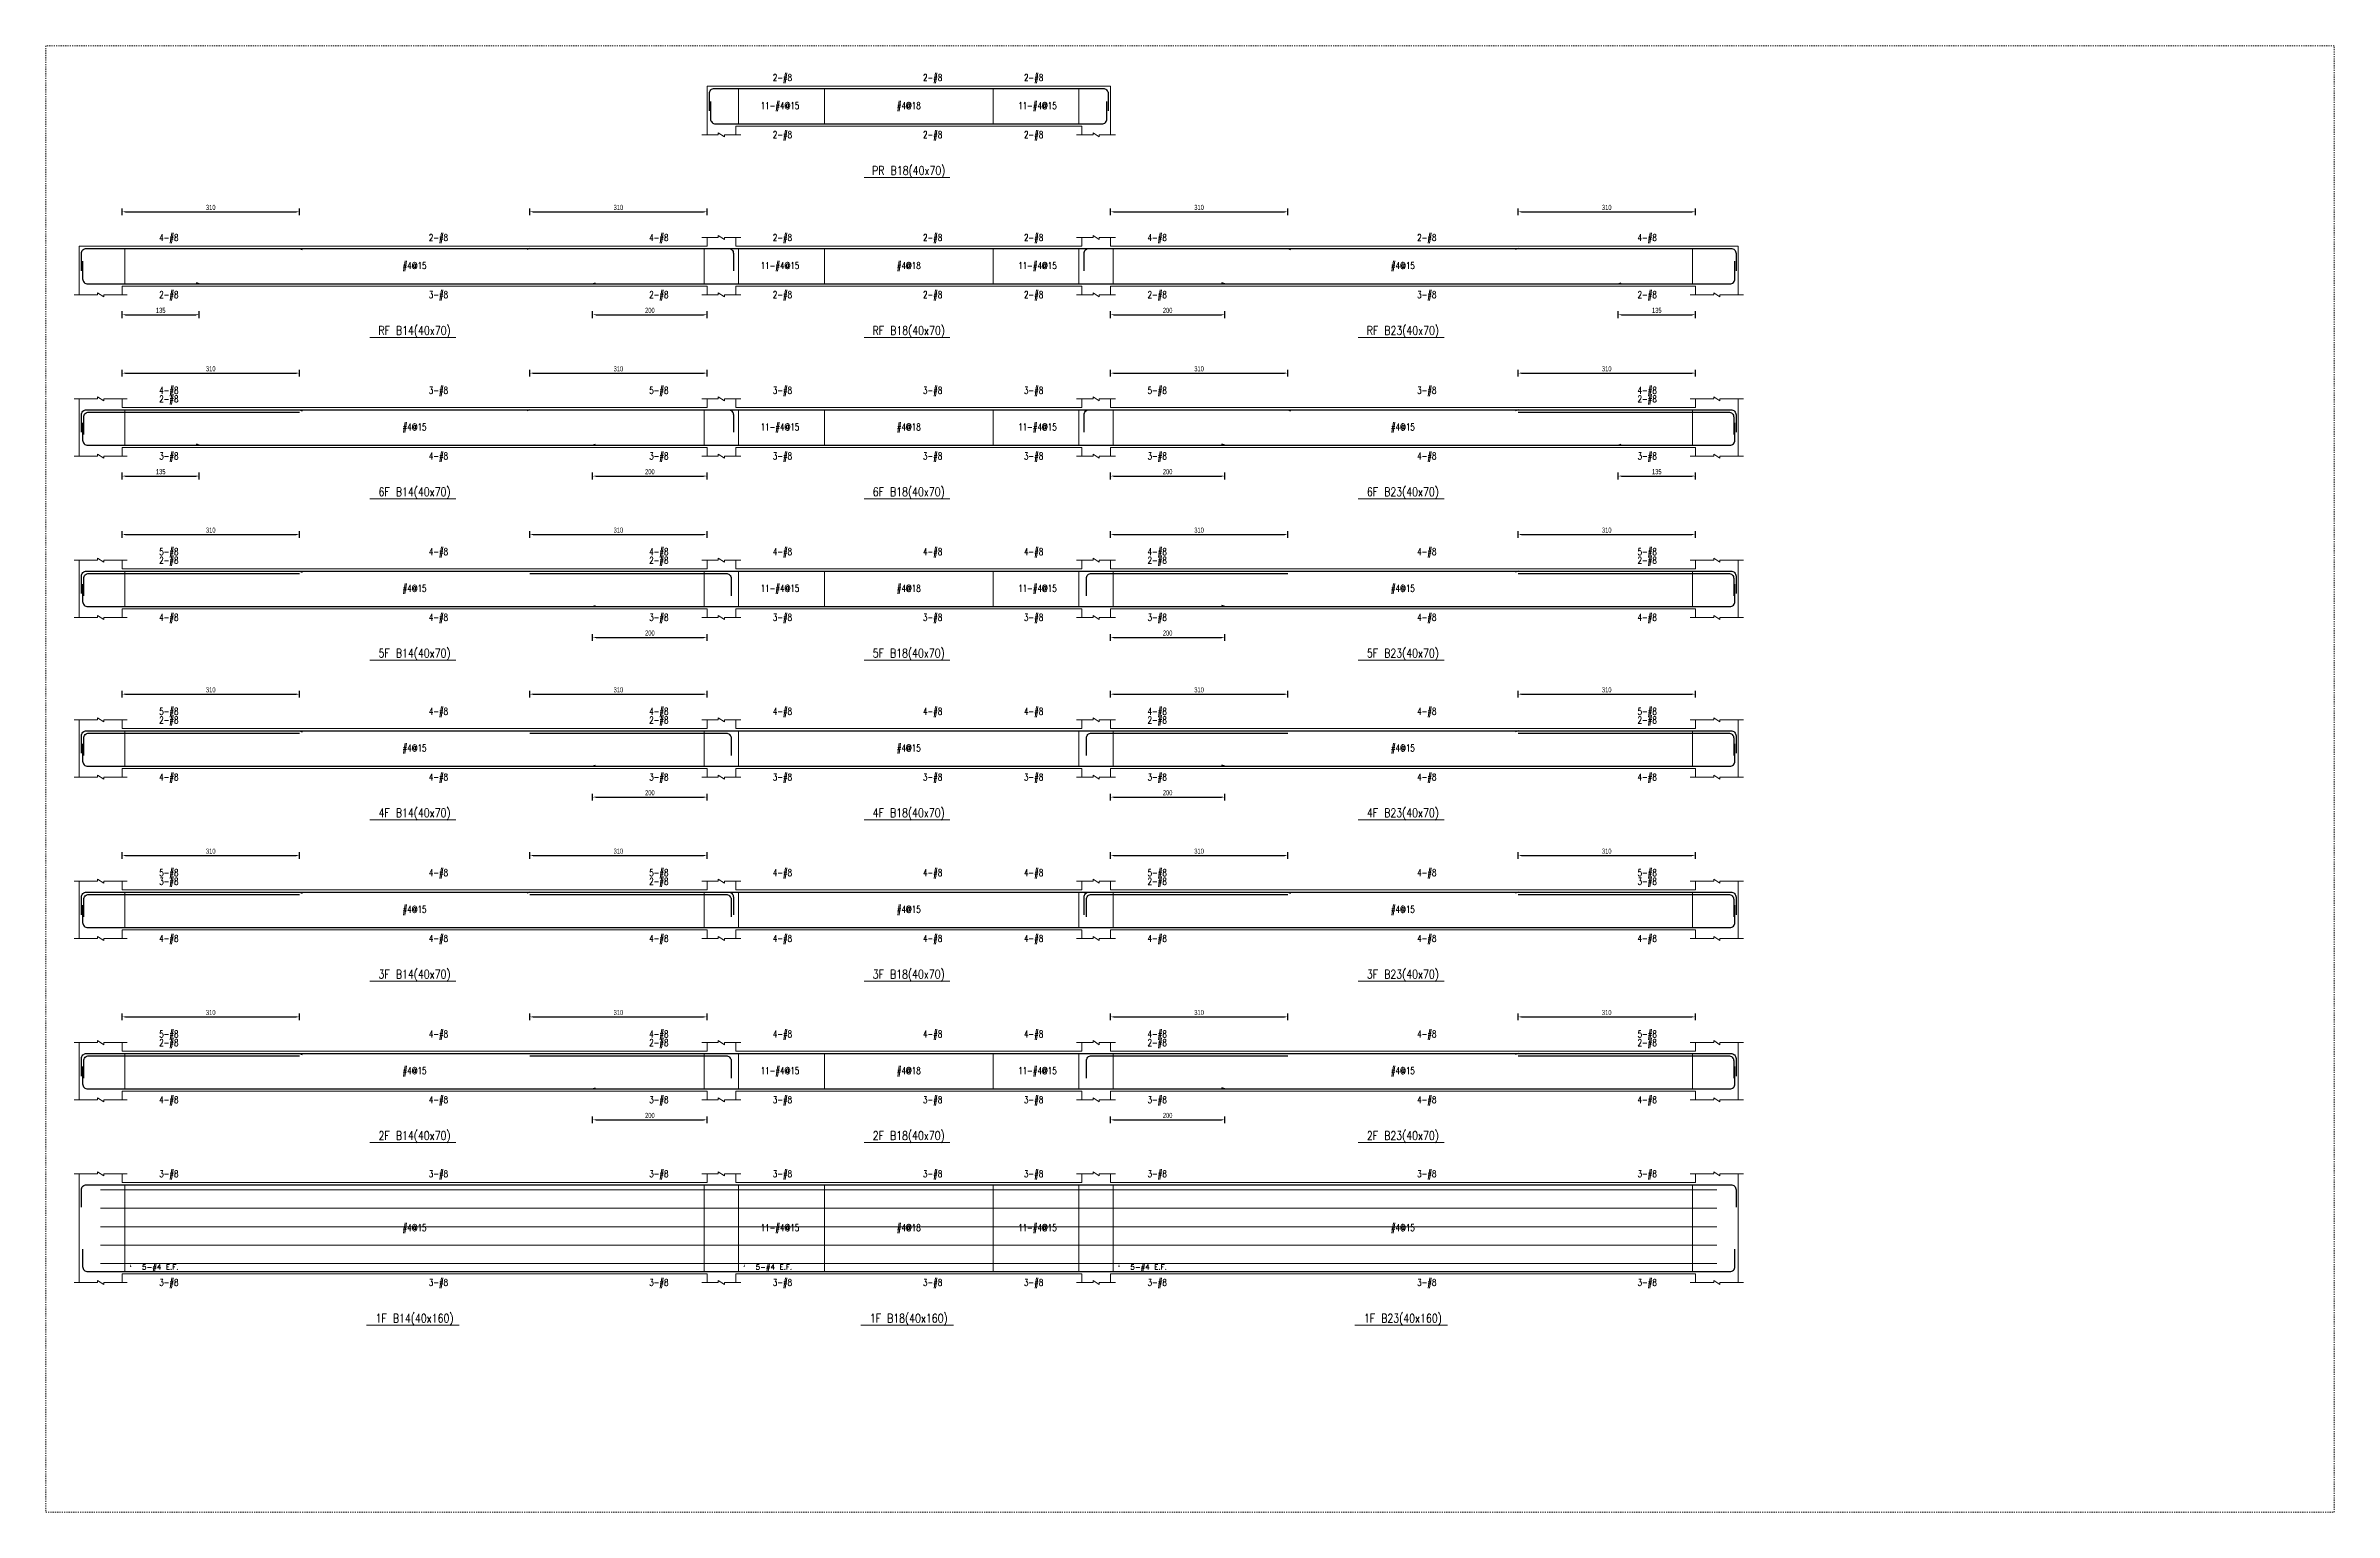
# Model space of a CAD drawing. Header units: millimetres. Extents: x 0 to 20200, y -8178 to -3000.
# Drawn here: x 12150 to 16150, y -5564 to -3000 of the extents above; entities that cross this region are included whole.
import ezdxf
from ezdxf.enums import TextEntityAlignment as Align

# ---------------------------------------------------------------- set-up
doc = ezdxf.new("R2010")
doc.units = ezdxf.units.MM
doc.linetypes.add('DOT', pattern=[4, 2, -2])
for name, color, linetype in [('stirrup-txt', 1, 'Continuous'), ('主筋文字', 1, 'Continuous'), ('主筋文字引線', 4, 'Continuous'), ('主筋線', 3, 'Continuous'), ('剪力筋文字引線', 2, 'Continuous'), ('剪力筋線', 1, 'Continuous'), ('圖框', 132, 'DOT'), ('尺寸標註-字串', 2, 'Continuous'), ('扭力筋文字', 1, 'Continuous'), ('扭力筋文字引線', 2, 'Continuous'), ('扭力筋線', 2, 'Continuous'), ('梁柱截斷記號', 3, 'Continuous'), ('梁跨名稱', 4, 'Continuous'), ('梁跨名稱底線', 2, 'Continuous'), ('邊界線', 2, 'Continuous')]:
    doc.layers.add(name, color=color, linetype=linetype)
doc.styles.add('note', font='txt', dxfattribs={"width": 0.666667, "height": 9})
doc.styles.add('txt', font='txt.shx', dxfattribs={"height": 0.2, "bigfont": 'chineset.shx'})
doc.dimstyles.new('BeamRebarDim', dxfattribs={"dimtxt": 12, "dimasz": 6, "dimexe": 6, "dimexo": 1, "dimgap": 3, "dimtad": 1, "dimdec": 0, "dimdsep": 46, "dimtxsty": 'note', "dimcen": 2.5, "dimclrd": 256, "dimclre": 256, "dimclrt": 256, "dimadec": 0, "dimazin": 0, "dimtfac": 1, "dimtmove": 0, "dimatfit": 3, "dimfxl": 1, "dimtolj": 1, "dimarcsym": 0})

msp = doc.modelspace()

# ---------------------------------------------------------------- texts
at = {"layer": 'stirrup-txt', "style": 'txt', "width": 0.75}
for s, p in [('11-#4@15', (13433.4, -3110.6)), ('#4@18', (13658.4, -3110.6)), ('11-#4@15', (13883.4, -3110.6)), ('#4@15', (12794.6, -3390.3)), ('11-#4@15', (13433.4, -3390.3)), ('#4@18', (13658.4, -3390.3)), ('11-#4@15', (13883.4, -3390.3)), ('#4@15', (14522.1, -3390.3)), ('#4@15', (12794.6, -3672.4)), ('11-#4@15', (13433.4, -3672.4)), ('#4@18', (13658.4, -3672.4)), ('11-#4@15', (13883.4, -3672.4)), ('#4@15', (14522.1, -3672.4)), ('#4@15', (12794.6, -3954.5)), ('11-#4@15', (13433.4, -3954.5)), ('#4@18', (13658.4, -3954.5)), ('11-#4@15', (13883.4, -3954.5)), ('#4@15', (14522.1, -3954.5)), ('#4@15', (12794.6, -4233.7)), ('#4@15', (13658.4, -4233.7)), ('#4@15', (14522.1, -4233.7)), ('#4@15', (12794.6, -4515.8)), ('#4@15', (13658.4, -4515.8)), ('#4@15', (14522.1, -4515.8)), ('#4@15', (12794.6, -4797.9)), ('11-#4@15', (13433.4, -4797.9)), ('#4@18', (13658.4, -4797.9)), ('11-#4@15', (13883.4, -4797.9)), ('#4@15', (14522.1, -4797.9)), ('#4@15', (12794.6, -5072.3)), ('11-#4@15', (13433.4, -5072.3)), ('#4@18', (13658.4, -5072.3)), ('11-#4@15', (13883.4, -5072.3)), ('#4@15', (14522.1, -5072.3))]:
    msp.add_text(s, height=12, dxfattribs=at).set_placement(p, align=Align.CENTER)
at = {"layer": '主筋文字', "style": 'txt', "width": 0.75}
for s, p in [('2-#8', (13420.9, -3055.6)), ('2-#8', (13683.4, -3055.6)), ('2-#8', (13859.9, -3055.6)), ('2-#8', (13420.9, -3155.6)), ('2-#8', (13683.4, -3155.6)), ('2-#8', (13859.9, -3155.6)), ('4-#8', (12348.4, -3335.3)), ('2-#8', (12819.6, -3335.3)), ('4-#8', (13204.9, -3335.3)), ('2-#8', (13420.9, -3335.3)), ('2-#8', (13683.4, -3335.3)), ('2-#8', (13859.9, -3335.3)), ('4-#8', (14075.9, -3335.3)), ('2-#8', (14547.1, -3335.3)), ('4-#8', (14932.4, -3335.3)), ('2-#8', (12348.4, -3435.3)), ('3-#8', (12819.6, -3435.3)), ('2-#8', (13204.9, -3435.3)), ('2-#8', (13420.9, -3435.3)), ('2-#8', (13683.4, -3435.3)), ('2-#8', (13859.9, -3435.3)), ('2-#8', (14075.9, -3435.3)), ('3-#8', (14547.1, -3435.3)), ('2-#8', (14932.4, -3435.3)), ('4-#8', (12348.4, -3602.4)), ('3-#8', (12819.6, -3602.4)), ('5-#8', (13204.9, -3602.4)), ('3-#8', (13420.9, -3602.4)), ('3-#8', (13683.4, -3602.4)), ('3-#8', (13859.9, -3602.4)), ('5-#8', (14075.9, -3602.4)), ('3-#8', (14547.1, -3602.4)), ('4-#8', (14932.4, -3602.4)), ('2-#8', (12348.4, -3617.4)), ('2-#8', (14932.4, -3617.4)), ('3-#8', (12348.4, -3717.4)), ('4-#8', (12819.6, -3717.4)), ('3-#8', (13204.9, -3717.4)), ('3-#8', (13420.9, -3717.4)), ('3-#8', (13683.4, -3717.4)), ('3-#8', (13859.9, -3717.4)), ('3-#8', (14075.9, -3717.4)), ('4-#8', (14547.1, -3717.4)), ('3-#8', (14932.4, -3717.4)), ('5-#8', (12348.4, -3884.5)), ('4-#8', (12819.6, -3884.5)), ('4-#8', (13204.9, -3884.5)), ('4-#8', (13420.9, -3884.5)), ('4-#8', (13683.4, -3884.5)), ('4-#8', (13859.9, -3884.5)), ('4-#8', (14075.9, -3884.5)), ('4-#8', (14547.1, -3884.5)), ('5-#8', (14932.4, -3884.5)), ('2-#8', (12348.4, -3899.5)), ('2-#8', (13204.9, -3899.5)), ('2-#8', (14075.9, -3899.5)), ('2-#8', (14932.4, -3899.5)), ('4-#8', (12348.4, -3999.5)), ('4-#8', (12819.6, -3999.5)), ('3-#8', (13204.9, -3999.5)), ('3-#8', (13420.9, -3999.5)), ('3-#8', (13683.4, -3999.5)), ('3-#8', (13859.9, -3999.5)), ('3-#8', (14075.9, -3999.5)), ('4-#8', (14547.1, -3999.5)), ('4-#8', (14932.4, -3999.5)), ('5-#8', (12348.4, -4163.7)), ('4-#8', (12819.6, -4163.7)), ('4-#8', (13204.9, -4163.7)), ('4-#8', (13420.9, -4163.7)), ('4-#8', (13683.4, -4163.7)), ('4-#8', (13859.9, -4163.7)), ('4-#8', (14075.9, -4163.7)), ('4-#8', (14547.1, -4163.7)), ('5-#8', (14932.4, -4163.7)), ('2-#8', (12348.4, -4178.7)), ('2-#8', (13204.9, -4178.7)), ('2-#8', (14075.9, -4178.7)), ('2-#8', (14932.4, -4178.7)), ('4-#8', (12348.4, -4278.7)), ('4-#8', (12819.6, -4278.7)), ('3-#8', (13204.9, -4278.7)), ('3-#8', (13420.9, -4278.7)), ('3-#8', (13683.4, -4278.7)), ('3-#8', (13859.9, -4278.7)), ('3-#8', (14075.9, -4278.7)), ('4-#8', (14547.1, -4278.7)), ('4-#8', (14932.4, -4278.7)), ('5-#8', (12348.4, -4445.8)), ('4-#8', (12819.6, -4445.8)), ('5-#8', (13204.9, -4445.8)), ('4-#8', (13420.9, -4445.8)), ('4-#8', (13683.4, -4445.8)), ('4-#8', (13859.9, -4445.8)), ('5-#8', (14075.9, -4445.8)), ('4-#8', (14547.1, -4445.8)), ('5-#8', (14932.4, -4445.8)), ('3-#8', (12348.4, -4460.8)), ('2-#8', (13204.9, -4460.8)), ('2-#8', (14075.9, -4460.8)), ('3-#8', (14932.4, -4460.8)), ('4-#8', (12348.4, -4560.8)), ('4-#8', (12819.6, -4560.8)), ('4-#8', (13204.9, -4560.8)), ('4-#8', (13420.9, -4560.8)), ('4-#8', (13683.4, -4560.8)), ('4-#8', (13859.9, -4560.8)), ('4-#8', (14075.9, -4560.8)), ('4-#8', (14547.1, -4560.8)), ('4-#8', (14932.4, -4560.8)), ('5-#8', (12348.4, -4727.9)), ('4-#8', (12819.6, -4727.9)), ('4-#8', (13204.9, -4727.9)), ('4-#8', (13420.9, -4727.9)), ('4-#8', (13683.4, -4727.9)), ('4-#8', (13859.9, -4727.9)), ('4-#8', (14075.9, -4727.9)), ('4-#8', (14547.1, -4727.9)), ('5-#8', (14932.4, -4727.9)), ('2-#8', (12348.4, -4742.9)), ('2-#8', (13204.9, -4742.9)), ('2-#8', (14075.9, -4742.9)), ('2-#8', (14932.4, -4742.9)), ('4-#8', (12348.4, -4842.9)), ('4-#8', (12819.6, -4842.9)), ('3-#8', (13204.9, -4842.9)), ('3-#8', (13420.9, -4842.9)), ('3-#8', (13683.4, -4842.9)), ('3-#8', (13859.9, -4842.9)), ('3-#8', (14075.9, -4842.9)), ('4-#8', (14547.1, -4842.9)), ('4-#8', (14932.4, -4842.9)), ('3-#8', (12348.4, -4972.3)), ('3-#8', (12819.6, -4972.3)), ('3-#8', (13204.9, -4972.3)), ('3-#8', (13420.9, -4972.3)), ('3-#8', (13683.4, -4972.3)), ('3-#8', (13859.9, -4972.3)), ('3-#8', (14075.9, -4972.3)), ('3-#8', (14547.1, -4972.3)), ('3-#8', (14932.4, -4972.3)), ('3-#8', (12348.4, -5162.3)), ('3-#8', (12819.6, -5162.3)), ('3-#8', (13204.9, -5162.3)), ('3-#8', (13420.9, -5162.3)), ('3-#8', (13683.4, -5162.3)), ('3-#8', (13859.9, -5162.3)), ('3-#8', (14075.9, -5162.3)), ('3-#8', (14547.1, -5162.3)), ('3-#8', (14932.4, -5162.3))]:
    msp.add_text(s, height=12, dxfattribs=at).set_placement(p, align=Align.MIDDLE_LEFT)
at = {"layer": '扭力筋文字', "style": 'txt'}
for p in [(12318.4, -5135.3), (13390.9, -5135.3), (14045.9, -5135.3)]:
    msp.add_text('5-#4 E.F.', height=9, dxfattribs=at).set_placement(p, align=Align.MIDDLE_LEFT)
at = {"layer": '梁跨名稱', "style": 'txt', "width": 0.8}
for s, p in [('PR B18(40x70)', (13658.4, -3225.6)), ('RF B14(40x70)', (12794.6, -3505.3)), ('RF B18(40x70)', (13658.4, -3505.3)), ('RF B23(40x70)', (14522.1, -3505.3)), ('6F B14(40x70)', (12794.6, -3787.4)), ('6F B18(40x70)', (13658.4, -3787.4)), ('6F B23(40x70)', (14522.1, -3787.4)), ('5F B14(40x70)', (12794.6, -4069.5)), ('5F B18(40x70)', (13658.4, -4069.5)), ('5F B23(40x70)', (14522.1, -4069.5)), ('4F B14(40x70)', (12794.6, -4348.7)), ('4F B18(40x70)', (13658.4, -4348.7)), ('4F B23(40x70)', (14522.1, -4348.7)), ('3F B14(40x70)', (12794.6, -4630.8)), ('3F B18(40x70)', (13658.4, -4630.8)), ('3F B23(40x70)', (14522.1, -4630.8)), ('2F B14(40x70)', (12794.6, -4912.9)), ('2F B18(40x70)', (13658.4, -4912.9)), ('2F B23(40x70)', (14522.1, -4912.9)), ('1F B14(40x160)', (12794.6, -5232.3)), ('1F B18(40x160)', (13658.4, -5232.3)), ('1F B23(40x160)', (14522.1, -5232.3))]:
    msp.add_text(s, height=15, dxfattribs=at).set_placement(p, align=Align.CENTER)

# ---------------------------------------------------------------- blocks, each defined once
blk = doc.blocks.new('*D74')
at = {"layer": 'Defpoints', "color": 0}
for p in [(12283.4, -3297.3), (12593.4, -3290.3), (12593.4, -3297.3)]:
    blk.add_point(p, dxfattribs=at)
at = {"layer": '尺寸標註-字串', "lineweight": -2}
for p, q in [((12283.4, -3296.3), (12283.4, -3284.3)), ((12289.4, -3290.3), (12587.4, -3290.3)), ((12593.4, -3296.3), (12593.4, -3284.3))]:
    blk.add_line(p, q, dxfattribs=at)
at = {"layer": '尺寸標註-字串'}
for points in [[(12289.4, -3289.3), (12289.4, -3291.3), (12283.4, -3290.3)], [(12587.4, -3291.3), (12587.4, -3289.3), (12593.4, -3290.3)]]:
    blk.add_solid(points, dxfattribs=at)
at = {"layer": '尺寸標註-字串', "insert": (12438.4, -3282.7), "char_height": 9, "attachment_point": 5, "style": 'note'}
blk.add_mtext('\\A1;310', dxfattribs=at)
blk = doc.blocks.new('*D75')
at = {"layer": 'Defpoints', "color": 0}
for p in [(12995.9, -3297.3), (13305.9, -3290.3), (13305.9, -3297.3)]:
    blk.add_point(p, dxfattribs=at)
at = {"layer": '尺寸標註-字串', "lineweight": -2}
for p, q in [((12995.9, -3296.3), (12995.9, -3284.3)), ((13001.9, -3290.3), (13299.9, -3290.3)), ((13305.9, -3296.3), (13305.9, -3284.3))]:
    blk.add_line(p, q, dxfattribs=at)
at = {"layer": '尺寸標註-字串'}
for points in [[(13001.9, -3289.3), (13001.9, -3291.3), (12995.9, -3290.3)], [(13299.9, -3291.3), (13299.9, -3289.3), (13305.9, -3290.3)]]:
    blk.add_solid(points, dxfattribs=at)
at = {"layer": '尺寸標註-字串', "insert": (13150.9, -3282.7), "char_height": 9, "attachment_point": 5, "style": 'note'}
blk.add_mtext('\\A1;310', dxfattribs=at)
blk = doc.blocks.new('*D76')
at = {"layer": 'Defpoints', "color": 0}
for p in [(12283.4, -3477.3), (12418.4, -3470.3), (12418.4, -3477.3)]:
    blk.add_point(p, dxfattribs=at)
at = {"layer": '尺寸標註-字串', "lineweight": -2}
for p, q in [((12283.4, -3476.3), (12283.4, -3464.3)), ((12289.4, -3470.3), (12412.4, -3470.3)), ((12418.4, -3476.3), (12418.4, -3464.3))]:
    blk.add_line(p, q, dxfattribs=at)
at = {"layer": '尺寸標註-字串'}
for points in [[(12289.4, -3469.3), (12289.4, -3471.3), (12283.4, -3470.3)], [(12412.4, -3471.3), (12412.4, -3469.3), (12418.4, -3470.3)]]:
    blk.add_solid(points, dxfattribs=at)
at = {"layer": '尺寸標註-字串', "insert": (12350.9, -3462.7), "char_height": 9, "attachment_point": 5, "style": 'note'}
blk.add_mtext('\\A1;135', dxfattribs=at)
blk = doc.blocks.new('*D77')
at = {"layer": 'Defpoints', "color": 0}
for p in [(13105.9, -3477.3), (13305.9, -3470.3), (13305.9, -3477.3)]:
    blk.add_point(p, dxfattribs=at)
at = {"layer": '尺寸標註-字串', "lineweight": -2}
for p, q in [((13105.9, -3476.3), (13105.9, -3464.3)), ((13111.9, -3470.3), (13299.9, -3470.3)), ((13305.9, -3476.3), (13305.9, -3464.3))]:
    blk.add_line(p, q, dxfattribs=at)
at = {"layer": '尺寸標註-字串'}
for points in [[(13111.9, -3469.3), (13111.9, -3471.3), (13105.9, -3470.3)], [(13299.9, -3471.3), (13299.9, -3469.3), (13305.9, -3470.3)]]:
    blk.add_solid(points, dxfattribs=at)
at = {"layer": '尺寸標註-字串', "insert": (13205.9, -3462.7), "char_height": 9, "attachment_point": 5, "style": 'note'}
blk.add_mtext('\\A1;200', dxfattribs=at)
blk = doc.blocks.new('*D78')
at = {"layer": 'Defpoints', "color": 0}
for p in [(14010.9, -3297.3), (14320.9, -3290.3), (14320.9, -3297.3)]:
    blk.add_point(p, dxfattribs=at)
at = {"layer": '尺寸標註-字串', "lineweight": -2}
for p, q in [((14010.9, -3296.3), (14010.9, -3284.3)), ((14016.9, -3290.3), (14314.9, -3290.3)), ((14320.9, -3296.3), (14320.9, -3284.3))]:
    blk.add_line(p, q, dxfattribs=at)
at = {"layer": '尺寸標註-字串'}
for points in [[(14016.9, -3289.3), (14016.9, -3291.3), (14010.9, -3290.3)], [(14314.9, -3291.3), (14314.9, -3289.3), (14320.9, -3290.3)]]:
    blk.add_solid(points, dxfattribs=at)
at = {"layer": '尺寸標註-字串', "insert": (14165.9, -3282.7), "char_height": 9, "attachment_point": 5, "style": 'note'}
blk.add_mtext('\\A1;310', dxfattribs=at)
blk = doc.blocks.new('*D79')
at = {"layer": 'Defpoints', "color": 0}
for p in [(14723.4, -3297.3), (15033.4, -3290.3), (15033.4, -3297.3)]:
    blk.add_point(p, dxfattribs=at)
at = {"layer": '尺寸標註-字串', "lineweight": -2}
for p, q in [((14723.4, -3296.3), (14723.4, -3284.3)), ((14729.4, -3290.3), (15027.4, -3290.3)), ((15033.4, -3296.3), (15033.4, -3284.3))]:
    blk.add_line(p, q, dxfattribs=at)
at = {"layer": '尺寸標註-字串'}
for points in [[(14729.4, -3289.3), (14729.4, -3291.3), (14723.4, -3290.3)], [(15027.4, -3291.3), (15027.4, -3289.3), (15033.4, -3290.3)]]:
    blk.add_solid(points, dxfattribs=at)
at = {"layer": '尺寸標註-字串', "insert": (14878.4, -3282.7), "char_height": 9, "attachment_point": 5, "style": 'note'}
blk.add_mtext('\\A1;310', dxfattribs=at)
blk = doc.blocks.new('*D80')
at = {"layer": 'Defpoints', "color": 0}
for p in [(14010.9, -3477.3), (14210.9, -3470.3), (14210.9, -3477.3)]:
    blk.add_point(p, dxfattribs=at)
at = {"layer": '尺寸標註-字串', "lineweight": -2}
for p, q in [((14010.9, -3476.3), (14010.9, -3464.3)), ((14016.9, -3470.3), (14204.9, -3470.3)), ((14210.9, -3476.3), (14210.9, -3464.3))]:
    blk.add_line(p, q, dxfattribs=at)
at = {"layer": '尺寸標註-字串'}
for points in [[(14016.9, -3469.3), (14016.9, -3471.3), (14010.9, -3470.3)], [(14204.9, -3471.3), (14204.9, -3469.3), (14210.9, -3470.3)]]:
    blk.add_solid(points, dxfattribs=at)
at = {"layer": '尺寸標註-字串', "insert": (14110.9, -3462.7), "char_height": 9, "attachment_point": 5, "style": 'note'}
blk.add_mtext('\\A1;200', dxfattribs=at)
blk = doc.blocks.new('*D81')
at = {"layer": 'Defpoints', "color": 0}
for p in [(14898.4, -3477.3), (15033.4, -3470.3), (15033.4, -3477.3)]:
    blk.add_point(p, dxfattribs=at)
at = {"layer": '尺寸標註-字串', "lineweight": -2}
for p, q in [((14898.4, -3476.3), (14898.4, -3464.3)), ((14904.4, -3470.3), (15027.4, -3470.3)), ((15033.4, -3476.3), (15033.4, -3464.3))]:
    blk.add_line(p, q, dxfattribs=at)
at = {"layer": '尺寸標註-字串'}
for points in [[(14904.4, -3469.3), (14904.4, -3471.3), (14898.4, -3470.3)], [(15027.4, -3471.3), (15027.4, -3469.3), (15033.4, -3470.3)]]:
    blk.add_solid(points, dxfattribs=at)
at = {"layer": '尺寸標註-字串', "insert": (14965.9, -3462.7), "char_height": 9, "attachment_point": 5, "style": 'note'}
blk.add_mtext('\\A1;135', dxfattribs=at)
blk = doc.blocks.new('*D82')
at = {"layer": 'Defpoints', "color": 0}
for p in [(12283.4, -3579.4), (12593.4, -3572.4), (12593.4, -3579.4)]:
    blk.add_point(p, dxfattribs=at)
at = {"layer": '尺寸標註-字串', "lineweight": -2}
for p, q in [((12283.4, -3578.4), (12283.4, -3566.4)), ((12289.4, -3572.4), (12587.4, -3572.4)), ((12593.4, -3578.4), (12593.4, -3566.4))]:
    blk.add_line(p, q, dxfattribs=at)
at = {"layer": '尺寸標註-字串'}
for points in [[(12289.4, -3571.4), (12289.4, -3573.4), (12283.4, -3572.4)], [(12587.4, -3573.4), (12587.4, -3571.4), (12593.4, -3572.4)]]:
    blk.add_solid(points, dxfattribs=at)
at = {"layer": '尺寸標註-字串', "insert": (12438.4, -3564.8), "char_height": 9, "attachment_point": 5, "style": 'note'}
blk.add_mtext('\\A1;310', dxfattribs=at)
blk = doc.blocks.new('*D83')
at = {"layer": 'Defpoints', "color": 0}
for p in [(12995.9, -3579.4), (13305.9, -3572.4), (13305.9, -3579.4)]:
    blk.add_point(p, dxfattribs=at)
at = {"layer": '尺寸標註-字串', "lineweight": -2}
for p, q in [((12995.9, -3578.4), (12995.9, -3566.4)), ((13001.9, -3572.4), (13299.9, -3572.4)), ((13305.9, -3578.4), (13305.9, -3566.4))]:
    blk.add_line(p, q, dxfattribs=at)
at = {"layer": '尺寸標註-字串'}
for points in [[(13001.9, -3571.4), (13001.9, -3573.4), (12995.9, -3572.4)], [(13299.9, -3573.4), (13299.9, -3571.4), (13305.9, -3572.4)]]:
    blk.add_solid(points, dxfattribs=at)
at = {"layer": '尺寸標註-字串', "insert": (13150.9, -3564.8), "char_height": 9, "attachment_point": 5, "style": 'note'}
blk.add_mtext('\\A1;310', dxfattribs=at)
blk = doc.blocks.new('*D84')
at = {"layer": 'Defpoints', "color": 0}
for p in [(12283.4, -3759.4), (12418.4, -3752.4), (12418.4, -3759.4)]:
    blk.add_point(p, dxfattribs=at)
at = {"layer": '尺寸標註-字串', "lineweight": -2}
for p, q in [((12283.4, -3758.4), (12283.4, -3746.4)), ((12289.4, -3752.4), (12412.4, -3752.4)), ((12418.4, -3758.4), (12418.4, -3746.4))]:
    blk.add_line(p, q, dxfattribs=at)
at = {"layer": '尺寸標註-字串'}
for points in [[(12289.4, -3751.4), (12289.4, -3753.4), (12283.4, -3752.4)], [(12412.4, -3753.4), (12412.4, -3751.4), (12418.4, -3752.4)]]:
    blk.add_solid(points, dxfattribs=at)
at = {"layer": '尺寸標註-字串', "insert": (12350.9, -3744.8), "char_height": 9, "attachment_point": 5, "style": 'note'}
blk.add_mtext('\\A1;135', dxfattribs=at)
blk = doc.blocks.new('*D85')
at = {"layer": 'Defpoints', "color": 0}
for p in [(13105.9, -3759.4), (13305.9, -3752.4), (13305.9, -3759.4)]:
    blk.add_point(p, dxfattribs=at)
at = {"layer": '尺寸標註-字串', "lineweight": -2}
for p, q in [((13105.9, -3758.4), (13105.9, -3746.4)), ((13111.9, -3752.4), (13299.9, -3752.4)), ((13305.9, -3758.4), (13305.9, -3746.4))]:
    blk.add_line(p, q, dxfattribs=at)
at = {"layer": '尺寸標註-字串'}
for points in [[(13111.9, -3751.4), (13111.9, -3753.4), (13105.9, -3752.4)], [(13299.9, -3753.4), (13299.9, -3751.4), (13305.9, -3752.4)]]:
    blk.add_solid(points, dxfattribs=at)
at = {"layer": '尺寸標註-字串', "insert": (13205.9, -3744.8), "char_height": 9, "attachment_point": 5, "style": 'note'}
blk.add_mtext('\\A1;200', dxfattribs=at)
blk = doc.blocks.new('*D86')
at = {"layer": 'Defpoints', "color": 0}
for p in [(14010.9, -3579.4), (14320.9, -3572.4), (14320.9, -3579.4)]:
    blk.add_point(p, dxfattribs=at)
at = {"layer": '尺寸標註-字串', "lineweight": -2}
for p, q in [((14010.9, -3578.4), (14010.9, -3566.4)), ((14016.9, -3572.4), (14314.9, -3572.4)), ((14320.9, -3578.4), (14320.9, -3566.4))]:
    blk.add_line(p, q, dxfattribs=at)
at = {"layer": '尺寸標註-字串'}
for points in [[(14016.9, -3571.4), (14016.9, -3573.4), (14010.9, -3572.4)], [(14314.9, -3573.4), (14314.9, -3571.4), (14320.9, -3572.4)]]:
    blk.add_solid(points, dxfattribs=at)
at = {"layer": '尺寸標註-字串', "insert": (14165.9, -3564.8), "char_height": 9, "attachment_point": 5, "style": 'note'}
blk.add_mtext('\\A1;310', dxfattribs=at)
blk = doc.blocks.new('*D87')
at = {"layer": 'Defpoints', "color": 0}
for p in [(14723.4, -3579.4), (15033.4, -3572.4), (15033.4, -3579.4)]:
    blk.add_point(p, dxfattribs=at)
at = {"layer": '尺寸標註-字串', "lineweight": -2}
for p, q in [((14723.4, -3578.4), (14723.4, -3566.4)), ((14729.4, -3572.4), (15027.4, -3572.4)), ((15033.4, -3578.4), (15033.4, -3566.4))]:
    blk.add_line(p, q, dxfattribs=at)
at = {"layer": '尺寸標註-字串'}
for points in [[(14729.4, -3571.4), (14729.4, -3573.4), (14723.4, -3572.4)], [(15027.4, -3573.4), (15027.4, -3571.4), (15033.4, -3572.4)]]:
    blk.add_solid(points, dxfattribs=at)
at = {"layer": '尺寸標註-字串', "insert": (14878.4, -3564.8), "char_height": 9, "attachment_point": 5, "style": 'note'}
blk.add_mtext('\\A1;310', dxfattribs=at)
blk = doc.blocks.new('*D88')
at = {"layer": 'Defpoints', "color": 0}
for p in [(14010.9, -3759.4), (14210.9, -3752.4), (14210.9, -3759.4)]:
    blk.add_point(p, dxfattribs=at)
at = {"layer": '尺寸標註-字串', "lineweight": -2}
for p, q in [((14010.9, -3758.4), (14010.9, -3746.4)), ((14016.9, -3752.4), (14204.9, -3752.4)), ((14210.9, -3758.4), (14210.9, -3746.4))]:
    blk.add_line(p, q, dxfattribs=at)
at = {"layer": '尺寸標註-字串'}
for points in [[(14016.9, -3751.4), (14016.9, -3753.4), (14010.9, -3752.4)], [(14204.9, -3753.4), (14204.9, -3751.4), (14210.9, -3752.4)]]:
    blk.add_solid(points, dxfattribs=at)
at = {"layer": '尺寸標註-字串', "insert": (14110.9, -3744.8), "char_height": 9, "attachment_point": 5, "style": 'note'}
blk.add_mtext('\\A1;200', dxfattribs=at)
blk = doc.blocks.new('*D89')
at = {"layer": 'Defpoints', "color": 0}
for p in [(14898.4, -3759.4), (15033.4, -3752.4), (15033.4, -3759.4)]:
    blk.add_point(p, dxfattribs=at)
at = {"layer": '尺寸標註-字串', "lineweight": -2}
for p, q in [((14898.4, -3758.4), (14898.4, -3746.4)), ((14904.4, -3752.4), (15027.4, -3752.4)), ((15033.4, -3758.4), (15033.4, -3746.4))]:
    blk.add_line(p, q, dxfattribs=at)
at = {"layer": '尺寸標註-字串'}
for points in [[(14904.4, -3751.4), (14904.4, -3753.4), (14898.4, -3752.4)], [(15027.4, -3753.4), (15027.4, -3751.4), (15033.4, -3752.4)]]:
    blk.add_solid(points, dxfattribs=at)
at = {"layer": '尺寸標註-字串', "insert": (14965.9, -3744.8), "char_height": 9, "attachment_point": 5, "style": 'note'}
blk.add_mtext('\\A1;135', dxfattribs=at)
blk = doc.blocks.new('*D90')
at = {"layer": 'Defpoints', "color": 0}
for p in [(12283.4, -3861.5), (12593.4, -3854.5), (12593.4, -3861.5)]:
    blk.add_point(p, dxfattribs=at)
at = {"layer": '尺寸標註-字串', "lineweight": -2}
for p, q in [((12283.4, -3860.5), (12283.4, -3848.5)), ((12289.4, -3854.5), (12587.4, -3854.5)), ((12593.4, -3860.5), (12593.4, -3848.5))]:
    blk.add_line(p, q, dxfattribs=at)
at = {"layer": '尺寸標註-字串'}
for points in [[(12289.4, -3853.5), (12289.4, -3855.5), (12283.4, -3854.5)], [(12587.4, -3855.5), (12587.4, -3853.5), (12593.4, -3854.5)]]:
    blk.add_solid(points, dxfattribs=at)
at = {"layer": '尺寸標註-字串', "insert": (12438.4, -3846.9), "char_height": 9, "attachment_point": 5, "style": 'note'}
blk.add_mtext('\\A1;310', dxfattribs=at)
blk = doc.blocks.new('*D91')
at = {"layer": 'Defpoints', "color": 0}
for p in [(12995.9, -3861.5), (13305.9, -3854.5), (13305.9, -3861.5)]:
    blk.add_point(p, dxfattribs=at)
at = {"layer": '尺寸標註-字串', "lineweight": -2}
for p, q in [((12995.9, -3860.5), (12995.9, -3848.5)), ((13001.9, -3854.5), (13299.9, -3854.5)), ((13305.9, -3860.5), (13305.9, -3848.5))]:
    blk.add_line(p, q, dxfattribs=at)
at = {"layer": '尺寸標註-字串'}
for points in [[(13001.9, -3853.5), (13001.9, -3855.5), (12995.9, -3854.5)], [(13299.9, -3855.5), (13299.9, -3853.5), (13305.9, -3854.5)]]:
    blk.add_solid(points, dxfattribs=at)
at = {"layer": '尺寸標註-字串', "insert": (13150.9, -3846.9), "char_height": 9, "attachment_point": 5, "style": 'note'}
blk.add_mtext('\\A1;310', dxfattribs=at)
blk = doc.blocks.new('*D92')
at = {"layer": 'Defpoints', "color": 0}
for p in [(13305.9, -4034.5), (13105.9, -4041.5), (13305.9, -4041.5)]:
    blk.add_point(p, dxfattribs=at)
at = {"layer": '尺寸標註-字串', "lineweight": -2}
for p, q in [((13105.9, -4040.5), (13105.9, -4028.5)), ((13111.9, -4034.5), (13299.9, -4034.5)), ((13305.9, -4040.5), (13305.9, -4028.5))]:
    blk.add_line(p, q, dxfattribs=at)
at = {"layer": '尺寸標註-字串'}
for points in [[(13111.9, -4033.5), (13111.9, -4035.5), (13105.9, -4034.5)], [(13299.9, -4035.5), (13299.9, -4033.5), (13305.9, -4034.5)]]:
    blk.add_solid(points, dxfattribs=at)
at = {"layer": '尺寸標註-字串', "insert": (13205.9, -4026.9), "char_height": 9, "attachment_point": 5, "style": 'note'}
blk.add_mtext('\\A1;200', dxfattribs=at)
blk = doc.blocks.new('*D93')
at = {"layer": 'Defpoints', "color": 0}
for p in [(14010.9, -3861.5), (14320.9, -3854.5), (14320.9, -3861.5)]:
    blk.add_point(p, dxfattribs=at)
at = {"layer": '尺寸標註-字串', "lineweight": -2}
for p, q in [((14010.9, -3860.5), (14010.9, -3848.5)), ((14016.9, -3854.5), (14314.9, -3854.5)), ((14320.9, -3860.5), (14320.9, -3848.5))]:
    blk.add_line(p, q, dxfattribs=at)
at = {"layer": '尺寸標註-字串'}
for points in [[(14016.9, -3853.5), (14016.9, -3855.5), (14010.9, -3854.5)], [(14314.9, -3855.5), (14314.9, -3853.5), (14320.9, -3854.5)]]:
    blk.add_solid(points, dxfattribs=at)
at = {"layer": '尺寸標註-字串', "insert": (14165.9, -3846.9), "char_height": 9, "attachment_point": 5, "style": 'note'}
blk.add_mtext('\\A1;310', dxfattribs=at)
blk = doc.blocks.new('*D94')
at = {"layer": 'Defpoints', "color": 0}
for p in [(14723.4, -3861.5), (15033.4, -3854.5), (15033.4, -3861.5)]:
    blk.add_point(p, dxfattribs=at)
at = {"layer": '尺寸標註-字串', "lineweight": -2}
for p, q in [((14723.4, -3860.5), (14723.4, -3848.5)), ((14729.4, -3854.5), (15027.4, -3854.5)), ((15033.4, -3860.5), (15033.4, -3848.5))]:
    blk.add_line(p, q, dxfattribs=at)
at = {"layer": '尺寸標註-字串'}
for points in [[(14729.4, -3853.5), (14729.4, -3855.5), (14723.4, -3854.5)], [(15027.4, -3855.5), (15027.4, -3853.5), (15033.4, -3854.5)]]:
    blk.add_solid(points, dxfattribs=at)
at = {"layer": '尺寸標註-字串', "insert": (14878.4, -3846.9), "char_height": 9, "attachment_point": 5, "style": 'note'}
blk.add_mtext('\\A1;310', dxfattribs=at)
blk = doc.blocks.new('*D95')
at = {"layer": 'Defpoints', "color": 0}
for p in [(14210.9, -4034.5), (14010.9, -4041.5), (14210.9, -4041.5)]:
    blk.add_point(p, dxfattribs=at)
at = {"layer": '尺寸標註-字串', "lineweight": -2}
for p, q in [((14010.9, -4040.5), (14010.9, -4028.5)), ((14016.9, -4034.5), (14204.9, -4034.5)), ((14210.9, -4040.5), (14210.9, -4028.5))]:
    blk.add_line(p, q, dxfattribs=at)
at = {"layer": '尺寸標註-字串'}
for points in [[(14016.9, -4033.5), (14016.9, -4035.5), (14010.9, -4034.5)], [(14204.9, -4035.5), (14204.9, -4033.5), (14210.9, -4034.5)]]:
    blk.add_solid(points, dxfattribs=at)
at = {"layer": '尺寸標註-字串', "insert": (14110.9, -4026.9), "char_height": 9, "attachment_point": 5, "style": 'note'}
blk.add_mtext('\\A1;200', dxfattribs=at)
blk = doc.blocks.new('*D96')
at = {"layer": 'Defpoints', "color": 0}
for p in [(12283.4, -4140.7), (12593.4, -4133.7), (12593.4, -4140.7)]:
    blk.add_point(p, dxfattribs=at)
at = {"layer": '尺寸標註-字串', "lineweight": -2}
for p, q in [((12283.4, -4139.7), (12283.4, -4127.7)), ((12289.4, -4133.7), (12587.4, -4133.7)), ((12593.4, -4139.7), (12593.4, -4127.7))]:
    blk.add_line(p, q, dxfattribs=at)
at = {"layer": '尺寸標註-字串'}
for points in [[(12289.4, -4132.7), (12289.4, -4134.7), (12283.4, -4133.7)], [(12587.4, -4134.7), (12587.4, -4132.7), (12593.4, -4133.7)]]:
    blk.add_solid(points, dxfattribs=at)
at = {"layer": '尺寸標註-字串', "insert": (12438.4, -4126.1), "char_height": 9, "attachment_point": 5, "style": 'note'}
blk.add_mtext('\\A1;310', dxfattribs=at)
blk = doc.blocks.new('*D97')
at = {"layer": 'Defpoints', "color": 0}
for p in [(12995.9, -4140.7), (13305.9, -4133.7), (13305.9, -4140.7)]:
    blk.add_point(p, dxfattribs=at)
at = {"layer": '尺寸標註-字串', "lineweight": -2}
for p, q in [((12995.9, -4139.7), (12995.9, -4127.7)), ((13001.9, -4133.7), (13299.9, -4133.7)), ((13305.9, -4139.7), (13305.9, -4127.7))]:
    blk.add_line(p, q, dxfattribs=at)
at = {"layer": '尺寸標註-字串'}
for points in [[(13001.9, -4132.7), (13001.9, -4134.7), (12995.9, -4133.7)], [(13299.9, -4134.7), (13299.9, -4132.7), (13305.9, -4133.7)]]:
    blk.add_solid(points, dxfattribs=at)
at = {"layer": '尺寸標註-字串', "insert": (13150.9, -4126.1), "char_height": 9, "attachment_point": 5, "style": 'note'}
blk.add_mtext('\\A1;310', dxfattribs=at)
blk = doc.blocks.new('*D98')
at = {"layer": 'Defpoints', "color": 0}
for p in [(13305.9, -4313.7), (13105.9, -4320.7), (13305.9, -4320.7)]:
    blk.add_point(p, dxfattribs=at)
at = {"layer": '尺寸標註-字串', "lineweight": -2}
for p, q in [((13105.9, -4319.7), (13105.9, -4307.7)), ((13111.9, -4313.7), (13299.9, -4313.7)), ((13305.9, -4319.7), (13305.9, -4307.7))]:
    blk.add_line(p, q, dxfattribs=at)
at = {"layer": '尺寸標註-字串'}
for points in [[(13111.9, -4312.7), (13111.9, -4314.7), (13105.9, -4313.7)], [(13299.9, -4314.7), (13299.9, -4312.7), (13305.9, -4313.7)]]:
    blk.add_solid(points, dxfattribs=at)
at = {"layer": '尺寸標註-字串', "insert": (13205.9, -4306.1), "char_height": 9, "attachment_point": 5, "style": 'note'}
blk.add_mtext('\\A1;200', dxfattribs=at)
blk = doc.blocks.new('*D99')
at = {"layer": 'Defpoints', "color": 0}
for p in [(14010.9, -4140.7), (14320.9, -4133.7), (14320.9, -4140.7)]:
    blk.add_point(p, dxfattribs=at)
at = {"layer": '尺寸標註-字串', "lineweight": -2}
for p, q in [((14010.9, -4139.7), (14010.9, -4127.7)), ((14016.9, -4133.7), (14314.9, -4133.7)), ((14320.9, -4139.7), (14320.9, -4127.7))]:
    blk.add_line(p, q, dxfattribs=at)
at = {"layer": '尺寸標註-字串'}
for points in [[(14016.9, -4132.7), (14016.9, -4134.7), (14010.9, -4133.7)], [(14314.9, -4134.7), (14314.9, -4132.7), (14320.9, -4133.7)]]:
    blk.add_solid(points, dxfattribs=at)
at = {"layer": '尺寸標註-字串', "insert": (14165.9, -4126.1), "char_height": 9, "attachment_point": 5, "style": 'note'}
blk.add_mtext('\\A1;310', dxfattribs=at)
blk = doc.blocks.new('*D100')
at = {"layer": 'Defpoints', "color": 0}
for p in [(14723.4, -4140.7), (15033.4, -4133.7), (15033.4, -4140.7)]:
    blk.add_point(p, dxfattribs=at)
at = {"layer": '尺寸標註-字串', "lineweight": -2}
for p, q in [((14723.4, -4139.7), (14723.4, -4127.7)), ((14729.4, -4133.7), (15027.4, -4133.7)), ((15033.4, -4139.7), (15033.4, -4127.7))]:
    blk.add_line(p, q, dxfattribs=at)
at = {"layer": '尺寸標註-字串'}
for points in [[(14729.4, -4132.7), (14729.4, -4134.7), (14723.4, -4133.7)], [(15027.4, -4134.7), (15027.4, -4132.7), (15033.4, -4133.7)]]:
    blk.add_solid(points, dxfattribs=at)
at = {"layer": '尺寸標註-字串', "insert": (14878.4, -4126.1), "char_height": 9, "attachment_point": 5, "style": 'note'}
blk.add_mtext('\\A1;310', dxfattribs=at)
blk = doc.blocks.new('*D101')
at = {"layer": 'Defpoints', "color": 0}
for p in [(14210.9, -4313.7), (14010.9, -4320.7), (14210.9, -4320.7)]:
    blk.add_point(p, dxfattribs=at)
at = {"layer": '尺寸標註-字串', "lineweight": -2}
for p, q in [((14010.9, -4319.7), (14010.9, -4307.7)), ((14016.9, -4313.7), (14204.9, -4313.7)), ((14210.9, -4319.7), (14210.9, -4307.7))]:
    blk.add_line(p, q, dxfattribs=at)
at = {"layer": '尺寸標註-字串'}
for points in [[(14016.9, -4312.7), (14016.9, -4314.7), (14010.9, -4313.7)], [(14204.9, -4314.7), (14204.9, -4312.7), (14210.9, -4313.7)]]:
    blk.add_solid(points, dxfattribs=at)
at = {"layer": '尺寸標註-字串', "insert": (14110.9, -4306.1), "char_height": 9, "attachment_point": 5, "style": 'note'}
blk.add_mtext('\\A1;200', dxfattribs=at)
blk = doc.blocks.new('*D102')
at = {"layer": 'Defpoints', "color": 0}
for p in [(12283.4, -4422.8), (12593.4, -4415.8), (12593.4, -4422.8)]:
    blk.add_point(p, dxfattribs=at)
at = {"layer": '尺寸標註-字串', "lineweight": -2}
for p, q in [((12283.4, -4421.8), (12283.4, -4409.8)), ((12289.4, -4415.8), (12587.4, -4415.8)), ((12593.4, -4421.8), (12593.4, -4409.8))]:
    blk.add_line(p, q, dxfattribs=at)
at = {"layer": '尺寸標註-字串'}
for points in [[(12289.4, -4414.8), (12289.4, -4416.8), (12283.4, -4415.8)], [(12587.4, -4416.8), (12587.4, -4414.8), (12593.4, -4415.8)]]:
    blk.add_solid(points, dxfattribs=at)
at = {"layer": '尺寸標註-字串', "insert": (12438.4, -4408.2), "char_height": 9, "attachment_point": 5, "style": 'note'}
blk.add_mtext('\\A1;310', dxfattribs=at)
blk = doc.blocks.new('*D103')
at = {"layer": 'Defpoints', "color": 0}
for p in [(12995.9, -4422.8), (13305.9, -4415.8), (13305.9, -4422.8)]:
    blk.add_point(p, dxfattribs=at)
at = {"layer": '尺寸標註-字串', "lineweight": -2}
for p, q in [((12995.9, -4421.8), (12995.9, -4409.8)), ((13001.9, -4415.8), (13299.9, -4415.8)), ((13305.9, -4421.8), (13305.9, -4409.8))]:
    blk.add_line(p, q, dxfattribs=at)
at = {"layer": '尺寸標註-字串'}
for points in [[(13001.9, -4414.8), (13001.9, -4416.8), (12995.9, -4415.8)], [(13299.9, -4416.8), (13299.9, -4414.8), (13305.9, -4415.8)]]:
    blk.add_solid(points, dxfattribs=at)
at = {"layer": '尺寸標註-字串', "insert": (13150.9, -4408.2), "char_height": 9, "attachment_point": 5, "style": 'note'}
blk.add_mtext('\\A1;310', dxfattribs=at)
blk = doc.blocks.new('*D104')
at = {"layer": 'Defpoints', "color": 0}
for p in [(14010.9, -4422.8), (14320.9, -4415.8), (14320.9, -4422.8)]:
    blk.add_point(p, dxfattribs=at)
at = {"layer": '尺寸標註-字串', "lineweight": -2}
for p, q in [((14010.9, -4421.8), (14010.9, -4409.8)), ((14016.9, -4415.8), (14314.9, -4415.8)), ((14320.9, -4421.8), (14320.9, -4409.8))]:
    blk.add_line(p, q, dxfattribs=at)
at = {"layer": '尺寸標註-字串'}
for points in [[(14016.9, -4414.8), (14016.9, -4416.8), (14010.9, -4415.8)], [(14314.9, -4416.8), (14314.9, -4414.8), (14320.9, -4415.8)]]:
    blk.add_solid(points, dxfattribs=at)
at = {"layer": '尺寸標註-字串', "insert": (14165.9, -4408.2), "char_height": 9, "attachment_point": 5, "style": 'note'}
blk.add_mtext('\\A1;310', dxfattribs=at)
blk = doc.blocks.new('*D105')
at = {"layer": 'Defpoints', "color": 0}
for p in [(14723.4, -4422.8), (15033.4, -4415.8), (15033.4, -4422.8)]:
    blk.add_point(p, dxfattribs=at)
at = {"layer": '尺寸標註-字串', "lineweight": -2}
for p, q in [((14723.4, -4421.8), (14723.4, -4409.8)), ((14729.4, -4415.8), (15027.4, -4415.8)), ((15033.4, -4421.8), (15033.4, -4409.8))]:
    blk.add_line(p, q, dxfattribs=at)
at = {"layer": '尺寸標註-字串'}
for points in [[(14729.4, -4414.8), (14729.4, -4416.8), (14723.4, -4415.8)], [(15027.4, -4416.8), (15027.4, -4414.8), (15033.4, -4415.8)]]:
    blk.add_solid(points, dxfattribs=at)
at = {"layer": '尺寸標註-字串', "insert": (14878.4, -4408.2), "char_height": 9, "attachment_point": 5, "style": 'note'}
blk.add_mtext('\\A1;310', dxfattribs=at)
blk = doc.blocks.new('*D106')
at = {"layer": 'Defpoints', "color": 0}
for p in [(12283.4, -4704.9), (12593.4, -4697.9), (12593.4, -4704.9)]:
    blk.add_point(p, dxfattribs=at)
at = {"layer": '尺寸標註-字串', "lineweight": -2}
for p, q in [((12283.4, -4703.9), (12283.4, -4691.9)), ((12289.4, -4697.9), (12587.4, -4697.9)), ((12593.4, -4703.9), (12593.4, -4691.9))]:
    blk.add_line(p, q, dxfattribs=at)
at = {"layer": '尺寸標註-字串'}
for points in [[(12289.4, -4696.9), (12289.4, -4698.9), (12283.4, -4697.9)], [(12587.4, -4698.9), (12587.4, -4696.9), (12593.4, -4697.9)]]:
    blk.add_solid(points, dxfattribs=at)
at = {"layer": '尺寸標註-字串', "insert": (12438.4, -4690.3), "char_height": 9, "attachment_point": 5, "style": 'note'}
blk.add_mtext('\\A1;310', dxfattribs=at)
blk = doc.blocks.new('*D107')
at = {"layer": 'Defpoints', "color": 0}
for p in [(12995.9, -4704.9), (13305.9, -4697.9), (13305.9, -4704.9)]:
    blk.add_point(p, dxfattribs=at)
at = {"layer": '尺寸標註-字串', "lineweight": -2}
for p, q in [((12995.9, -4703.9), (12995.9, -4691.9)), ((13001.9, -4697.9), (13299.9, -4697.9)), ((13305.9, -4703.9), (13305.9, -4691.9))]:
    blk.add_line(p, q, dxfattribs=at)
at = {"layer": '尺寸標註-字串'}
for points in [[(13001.9, -4696.9), (13001.9, -4698.9), (12995.9, -4697.9)], [(13299.9, -4698.9), (13299.9, -4696.9), (13305.9, -4697.9)]]:
    blk.add_solid(points, dxfattribs=at)
at = {"layer": '尺寸標註-字串', "insert": (13150.9, -4690.3), "char_height": 9, "attachment_point": 5, "style": 'note'}
blk.add_mtext('\\A1;310', dxfattribs=at)
blk = doc.blocks.new('*D108')
at = {"layer": 'Defpoints', "color": 0}
for p in [(13305.9, -4877.9), (13105.9, -4884.9), (13305.9, -4884.9)]:
    blk.add_point(p, dxfattribs=at)
at = {"layer": '尺寸標註-字串', "lineweight": -2}
for p, q in [((13105.9, -4883.9), (13105.9, -4871.9)), ((13111.9, -4877.9), (13299.9, -4877.9)), ((13305.9, -4883.9), (13305.9, -4871.9))]:
    blk.add_line(p, q, dxfattribs=at)
at = {"layer": '尺寸標註-字串'}
for points in [[(13111.9, -4876.9), (13111.9, -4878.9), (13105.9, -4877.9)], [(13299.9, -4878.9), (13299.9, -4876.9), (13305.9, -4877.9)]]:
    blk.add_solid(points, dxfattribs=at)
at = {"layer": '尺寸標註-字串', "insert": (13205.9, -4870.3), "char_height": 9, "attachment_point": 5, "style": 'note'}
blk.add_mtext('\\A1;200', dxfattribs=at)
blk = doc.blocks.new('*D109')
at = {"layer": 'Defpoints', "color": 0}
for p in [(14010.9, -4704.9), (14320.9, -4697.9), (14320.9, -4704.9)]:
    blk.add_point(p, dxfattribs=at)
at = {"layer": '尺寸標註-字串', "lineweight": -2}
for p, q in [((14010.9, -4703.9), (14010.9, -4691.9)), ((14016.9, -4697.9), (14314.9, -4697.9)), ((14320.9, -4703.9), (14320.9, -4691.9))]:
    blk.add_line(p, q, dxfattribs=at)
at = {"layer": '尺寸標註-字串'}
for points in [[(14016.9, -4696.9), (14016.9, -4698.9), (14010.9, -4697.9)], [(14314.9, -4698.9), (14314.9, -4696.9), (14320.9, -4697.9)]]:
    blk.add_solid(points, dxfattribs=at)
at = {"layer": '尺寸標註-字串', "insert": (14165.9, -4690.3), "char_height": 9, "attachment_point": 5, "style": 'note'}
blk.add_mtext('\\A1;310', dxfattribs=at)
blk = doc.blocks.new('*D110')
at = {"layer": 'Defpoints', "color": 0}
for p in [(14723.4, -4704.9), (15033.4, -4697.9), (15033.4, -4704.9)]:
    blk.add_point(p, dxfattribs=at)
at = {"layer": '尺寸標註-字串', "lineweight": -2}
for p, q in [((14723.4, -4703.9), (14723.4, -4691.9)), ((14729.4, -4697.9), (15027.4, -4697.9)), ((15033.4, -4703.9), (15033.4, -4691.9))]:
    blk.add_line(p, q, dxfattribs=at)
at = {"layer": '尺寸標註-字串'}
for points in [[(14729.4, -4696.9), (14729.4, -4698.9), (14723.4, -4697.9)], [(15027.4, -4698.9), (15027.4, -4696.9), (15033.4, -4697.9)]]:
    blk.add_solid(points, dxfattribs=at)
at = {"layer": '尺寸標註-字串', "insert": (14878.4, -4690.3), "char_height": 9, "attachment_point": 5, "style": 'note'}
blk.add_mtext('\\A1;310', dxfattribs=at)
blk = doc.blocks.new('*D111')
at = {"layer": 'Defpoints', "color": 0}
for p in [(14210.9, -4877.9), (14010.9, -4884.9), (14210.9, -4884.9)]:
    blk.add_point(p, dxfattribs=at)
at = {"layer": '尺寸標註-字串', "lineweight": -2}
for p, q in [((14010.9, -4883.9), (14010.9, -4871.9)), ((14016.9, -4877.9), (14204.9, -4877.9)), ((14210.9, -4883.9), (14210.9, -4871.9))]:
    blk.add_line(p, q, dxfattribs=at)
at = {"layer": '尺寸標註-字串'}
for points in [[(14016.9, -4876.9), (14016.9, -4878.9), (14010.9, -4877.9)], [(14204.9, -4878.9), (14204.9, -4876.9), (14210.9, -4877.9)]]:
    blk.add_solid(points, dxfattribs=at)
at = {"layer": '尺寸標註-字串', "insert": (14110.9, -4870.3), "char_height": 9, "attachment_point": 5, "style": 'note'}
blk.add_mtext('\\A1;200', dxfattribs=at)

# ---------------------------------------------------------------- dimensions: what is measured, and where the dimension line sits
at = {"layer": '尺寸標註-字串'}
for base, p1, p2, picture, middle in [((12593.4, -3290.3), (12283.4, -3297.3), (12593.4, -3297.3), '*D74', (12438.4, -3282.7)), ((13305.9, -3290.3), (12995.9, -3297.3), (13305.9, -3297.3), '*D75', (13150.9, -3282.7)), ((14320.9, -3290.3), (14010.9, -3297.3), (14320.9, -3297.3), '*D78', (14165.9, -3282.7)), ((15033.4, -3290.3), (14723.4, -3297.3), (15033.4, -3297.3), '*D79', (14878.4, -3282.7)), ((12418.4, -3470.3), (12283.4, -3477.3), (12418.4, -3477.3), '*D76', (12350.9, -3462.7)), ((13305.9, -3470.3), (13105.9, -3477.3), (13305.9, -3477.3), '*D77', (13205.9, -3462.7)), ((14210.9, -3470.3), (14010.9, -3477.3), (14210.9, -3477.3), '*D80', (14110.9, -3462.7)), ((15033.4, -3470.3), (14898.4, -3477.3), (15033.4, -3477.3), '*D81', (14965.9, -3462.7)), ((12593.4, -3572.4), (12283.4, -3579.4), (12593.4, -3579.4), '*D82', (12438.4, -3564.8)), ((13305.9, -3572.4), (12995.9, -3579.4), (13305.9, -3579.4), '*D83', (13150.9, -3564.8)), ((14320.9, -3572.4), (14010.9, -3579.4), (14320.9, -3579.4), '*D86', (14165.9, -3564.8)), ((15033.4, -3572.4), (14723.4, -3579.4), (15033.4, -3579.4), '*D87', (14878.4, -3564.8)), ((12418.4, -3752.4), (12283.4, -3759.4), (12418.4, -3759.4), '*D84', (12350.9, -3744.8)), ((13305.9, -3752.4), (13105.9, -3759.4), (13305.9, -3759.4), '*D85', (13205.9, -3744.8)), ((14210.9, -3752.4), (14010.9, -3759.4), (14210.9, -3759.4), '*D88', (14110.9, -3744.8)), ((15033.4, -3752.4), (14898.4, -3759.4), (15033.4, -3759.4), '*D89', (14965.9, -3744.8)), ((12593.4, -3854.5), (12283.4, -3861.5), (12593.4, -3861.5), '*D90', (12438.4, -3846.9)), ((13305.9, -3854.5), (12995.9, -3861.5), (13305.9, -3861.5), '*D91', (13150.9, -3846.9)), ((14320.9, -3854.5), (14010.9, -3861.5), (14320.9, -3861.5), '*D93', (14165.9, -3846.9)), ((15033.4, -3854.5), (14723.4, -3861.5), (15033.4, -3861.5), '*D94', (14878.4, -3846.9)), ((13305.9, -4034.5), (13105.9, -4041.5), (13305.9, -4041.5), '*D92', (13205.9, -4026.9)), ((14210.9, -4034.5), (14010.9, -4041.5), (14210.9, -4041.5), '*D95', (14110.9, -4026.9)), ((12593.4, -4133.7), (12283.4, -4140.7), (12593.4, -4140.7), '*D96', (12438.4, -4126.1)), ((13305.9, -4133.7), (12995.9, -4140.7), (13305.9, -4140.7), '*D97', (13150.9, -4126.1)), ((14320.9, -4133.7), (14010.9, -4140.7), (14320.9, -4140.7), '*D99', (14165.9, -4126.1)), ((15033.4, -4133.7), (14723.4, -4140.7), (15033.4, -4140.7), '*D100', (14878.4, -4126.1)), ((13305.9, -4313.7), (13105.9, -4320.7), (13305.9, -4320.7), '*D98', (13205.9, -4306.1)), ((14210.9, -4313.7), (14010.9, -4320.7), (14210.9, -4320.7), '*D101', (14110.9, -4306.1)), ((12593.4, -4415.8), (12283.4, -4422.8), (12593.4, -4422.8), '*D102', (12438.4, -4408.2)), ((13305.9, -4415.8), (12995.9, -4422.8), (13305.9, -4422.8), '*D103', (13150.9, -4408.2)), ((14320.9, -4415.8), (14010.9, -4422.8), (14320.9, -4422.8), '*D104', (14165.9, -4408.2)), ((15033.4, -4415.8), (14723.4, -4422.8), (15033.4, -4422.8), '*D105', (14878.4, -4408.2)), ((12593.4, -4697.9), (12283.4, -4704.9), (12593.4, -4704.9), '*D106', (12438.4, -4690.3)), ((13305.9, -4697.9), (12995.9, -4704.9), (13305.9, -4704.9), '*D107', (13150.9, -4690.3)), ((14320.9, -4697.9), (14010.9, -4704.9), (14320.9, -4704.9), '*D109', (14165.9, -4690.3)), ((15033.4, -4697.9), (14723.4, -4704.9), (15033.4, -4704.9), '*D110', (14878.4, -4690.3)), ((13305.9, -4877.9), (13105.9, -4884.9), (13305.9, -4884.9), '*D108', (13205.9, -4870.3)), ((14210.9, -4877.9), (14010.9, -4884.9), (14210.9, -4884.9), '*D111', (14110.9, -4870.3))]:
    dim = msp.add_linear_dim(base=base, p1=p1, p2=p2, dimstyle='BeamRebarDim', dxfattribs=at)
    dim.commit()
    dim.dimension.update_dxf_attribs({"geometry": picture, "text_midpoint": middle})

# ---------------------------------------------------------------- linework, layer by layer
at = {"layer": '主筋文字引線', "lineweight": 5}
for points in [[(13395.9, -3074.6, 0, 2.1, 0), (13395.9, -3068.6, 0, 0, 0), (13395.9, -3055.6, 0, 0, 0), (13415.9, -3055.6, 0, 0, 0)], [(13658.4, -3074.6, 0, 2.1, 0), (13658.4, -3068.6, 0, 0, 0), (13658.4, -3055.6, 0, 0, 0), (13678.4, -3055.6, 0, 0, 0)], [(13920.9, -3074.6, 0, 2.1, 0), (13920.9, -3068.6, 0, 0, 0), (13920.9, -3055.6, 0, 0, 0), (13900.9, -3055.6, 0, 0, 0)], [(13395.9, -3136.6, 0, 2.1, 0), (13395.9, -3142.6, 0, 0, 0), (13395.9, -3155.6, 0, 0, 0), (13415.9, -3155.6, 0, 0, 0)], [(13658.4, -3136.6, 0, 2.1, 0), (13658.4, -3142.6, 0, 0, 0), (13658.4, -3155.6, 0, 0, 0), (13678.4, -3155.6, 0, 0, 0)], [(13920.9, -3136.6, 0, 2.1, 0), (13920.9, -3142.6, 0, 0, 0), (13920.9, -3155.6, 0, 0, 0), (13900.9, -3155.6, 0, 0, 0)], [(12323.4, -3354.3, 0, 2.1, 0), (12323.4, -3348.3, 0, 0, 0), (12323.4, -3335.3, 0, 0, 0), (12343.4, -3335.3, 0, 0, 0)], [(12794.6, -3354.3, 0, 2.1, 0), (12794.6, -3348.3, 0, 0, 0), (12794.6, -3335.3, 0, 0, 0), (12814.6, -3335.3, 0, 0, 0)], [(13265.9, -3354.3, 0, 2.1, 0), (13265.9, -3348.3, 0, 0, 0), (13265.9, -3335.3, 0, 0, 0), (13245.9, -3335.3, 0, 0, 0)], [(13395.9, -3354.3, 0, 2.1, 0), (13395.9, -3348.3, 0, 0, 0), (13395.9, -3335.3, 0, 0, 0), (13415.9, -3335.3, 0, 0, 0)], [(13658.4, -3354.3, 0, 2.1, 0), (13658.4, -3348.3, 0, 0, 0), (13658.4, -3335.3, 0, 0, 0), (13678.4, -3335.3, 0, 0, 0)], [(13920.9, -3354.3, 0, 2.1, 0), (13920.9, -3348.3, 0, 0, 0), (13920.9, -3335.3, 0, 0, 0), (13900.9, -3335.3, 0, 0, 0)], [(14050.9, -3354.3, 0, 2.1, 0), (14050.9, -3348.3, 0, 0, 0), (14050.9, -3335.3, 0, 0, 0), (14070.9, -3335.3, 0, 0, 0)], [(14522.1, -3354.3, 0, 2.1, 0), (14522.1, -3348.3, 0, 0, 0), (14522.1, -3335.3, 0, 0, 0), (14542.1, -3335.3, 0, 0, 0)], [(14993.4, -3354.3, 0, 2.1, 0), (14993.4, -3348.3, 0, 0, 0), (14993.4, -3335.3, 0, 0, 0), (14973.4, -3335.3, 0, 0, 0)], [(12323.4, -3416.3, 0, 2.1, 0), (12323.4, -3422.3, 0, 0, 0), (12323.4, -3435.3, 0, 0, 0), (12343.4, -3435.3, 0, 0, 0)], [(12794.6, -3416.3, 0, 2.1, 0), (12794.6, -3422.3, 0, 0, 0), (12794.6, -3435.3, 0, 0, 0), (12814.6, -3435.3, 0, 0, 0)], [(13265.9, -3416.3, 0, 2.1, 0), (13265.9, -3422.3, 0, 0, 0), (13265.9, -3435.3, 0, 0, 0), (13245.9, -3435.3, 0, 0, 0)], [(13395.9, -3416.3, 0, 2.1, 0), (13395.9, -3422.3, 0, 0, 0), (13395.9, -3435.3, 0, 0, 0), (13415.9, -3435.3, 0, 0, 0)], [(13658.4, -3416.3, 0, 2.1, 0), (13658.4, -3422.3, 0, 0, 0), (13658.4, -3435.3, 0, 0, 0), (13678.4, -3435.3, 0, 0, 0)], [(13920.9, -3416.3, 0, 2.1, 0), (13920.9, -3422.3, 0, 0, 0), (13920.9, -3435.3, 0, 0, 0), (13900.9, -3435.3, 0, 0, 0)], [(14050.9, -3416.3, 0, 2.1, 0), (14050.9, -3422.3, 0, 0, 0), (14050.9, -3435.3, 0, 0, 0), (14070.9, -3435.3, 0, 0, 0)], [(14522.1, -3416.3, 0, 2.1, 0), (14522.1, -3422.3, 0, 0, 0), (14522.1, -3435.3, 0, 0, 0), (14542.1, -3435.3, 0, 0, 0)], [(14993.4, -3416.3, 0, 2.1, 0), (14993.4, -3422.3, 0, 0, 0), (14993.4, -3435.3, 0, 0, 0), (14973.4, -3435.3, 0, 0, 0)], [(12323.4, -3636.4, 0, 2.1, 0), (12323.4, -3630.4, 0, 0, 0), (12323.4, -3602.4, 0, 0, 0), (12343.4, -3602.4, 0, 0, 0)], [(12323.4, -3640.4, 0, 2.1, 0), (12323.4, -3634.4, 0, 0, 0), (12323.4, -3617.4, 0, 0, 0), (12343.4, -3617.4, 0, 0, 0)], [(12794.6, -3636.4, 0, 2.1, 0), (12794.6, -3630.4, 0, 0, 0), (12794.6, -3602.4, 0, 0, 0), (12814.6, -3602.4, 0, 0, 0)], [(13265.9, -3636.4, 0, 2.1, 0), (13265.9, -3630.4, 0, 0, 0), (13265.9, -3602.4, 0, 0, 0), (13245.9, -3602.4, 0, 0, 0)], [(13395.9, -3636.4, 0, 2.1, 0), (13395.9, -3630.4, 0, 0, 0), (13395.9, -3602.4, 0, 0, 0), (13415.9, -3602.4, 0, 0, 0)], [(13658.4, -3636.4, 0, 2.1, 0), (13658.4, -3630.4, 0, 0, 0), (13658.4, -3602.4, 0, 0, 0), (13678.4, -3602.4, 0, 0, 0)], [(13920.9, -3636.4, 0, 2.1, 0), (13920.9, -3630.4, 0, 0, 0), (13920.9, -3602.4, 0, 0, 0), (13900.9, -3602.4, 0, 0, 0)], [(14050.9, -3636.4, 0, 2.1, 0), (14050.9, -3630.4, 0, 0, 0), (14050.9, -3602.4, 0, 0, 0), (14070.9, -3602.4, 0, 0, 0)], [(14522.1, -3636.4, 0, 2.1, 0), (14522.1, -3630.4, 0, 0, 0), (14522.1, -3602.4, 0, 0, 0), (14542.1, -3602.4, 0, 0, 0)], [(14993.4, -3636.4, 0, 2.1, 0), (14993.4, -3630.4, 0, 0, 0), (14993.4, -3602.4, 0, 0, 0), (14973.4, -3602.4, 0, 0, 0)], [(14993.4, -3640.4, 0, 2.1, 0), (14993.4, -3634.4, 0, 0, 0), (14993.4, -3617.4, 0, 0, 0), (14973.4, -3617.4, 0, 0, 0)], [(12323.4, -3698.4, 0, 2.1, 0), (12323.4, -3704.4, 0, 0, 0), (12323.4, -3717.4, 0, 0, 0), (12343.4, -3717.4, 0, 0, 0)], [(12794.6, -3698.4, 0, 2.1, 0), (12794.6, -3704.4, 0, 0, 0), (12794.6, -3717.4, 0, 0, 0), (12814.6, -3717.4, 0, 0, 0)], [(13265.9, -3698.4, 0, 2.1, 0), (13265.9, -3704.4, 0, 0, 0), (13265.9, -3717.4, 0, 0, 0), (13245.9, -3717.4, 0, 0, 0)], [(13395.9, -3698.4, 0, 2.1, 0), (13395.9, -3704.4, 0, 0, 0), (13395.9, -3717.4, 0, 0, 0), (13415.9, -3717.4, 0, 0, 0)], [(13658.4, -3698.4, 0, 2.1, 0), (13658.4, -3704.4, 0, 0, 0), (13658.4, -3717.4, 0, 0, 0), (13678.4, -3717.4, 0, 0, 0)], [(13920.9, -3698.4, 0, 2.1, 0), (13920.9, -3704.4, 0, 0, 0), (13920.9, -3717.4, 0, 0, 0), (13900.9, -3717.4, 0, 0, 0)], [(14050.9, -3698.4, 0, 2.1, 0), (14050.9, -3704.4, 0, 0, 0), (14050.9, -3717.4, 0, 0, 0), (14070.9, -3717.4, 0, 0, 0)], [(14522.1, -3698.4, 0, 2.1, 0), (14522.1, -3704.4, 0, 0, 0), (14522.1, -3717.4, 0, 0, 0), (14542.1, -3717.4, 0, 0, 0)], [(14993.4, -3698.4, 0, 2.1, 0), (14993.4, -3704.4, 0, 0, 0), (14993.4, -3717.4, 0, 0, 0), (14973.4, -3717.4, 0, 0, 0)], [(12323.4, -3918.5, 0, 2.1, 0), (12323.4, -3912.5, 0, 0, 0), (12323.4, -3884.5, 0, 0, 0), (12343.4, -3884.5, 0, 0, 0)], [(12323.4, -3922.5, 0, 2.1, 0), (12323.4, -3916.5, 0, 0, 0), (12323.4, -3899.5, 0, 0, 0), (12343.4, -3899.5, 0, 0, 0)], [(12794.6, -3918.5, 0, 2.1, 0), (12794.6, -3912.5, 0, 0, 0), (12794.6, -3884.5, 0, 0, 0), (12814.6, -3884.5, 0, 0, 0)], [(13265.9, -3918.5, 0, 2.1, 0), (13265.9, -3912.5, 0, 0, 0), (13265.9, -3884.5, 0, 0, 0), (13245.9, -3884.5, 0, 0, 0)], [(13265.9, -3922.5, 0, 2.1, 0), (13265.9, -3916.5, 0, 0, 0), (13265.9, -3899.5, 0, 0, 0), (13245.9, -3899.5, 0, 0, 0)], [(13395.9, -3918.5, 0, 2.1, 0), (13395.9, -3912.5, 0, 0, 0), (13395.9, -3884.5, 0, 0, 0), (13415.9, -3884.5, 0, 0, 0)], [(13658.4, -3918.5, 0, 2.1, 0), (13658.4, -3912.5, 0, 0, 0), (13658.4, -3884.5, 0, 0, 0), (13678.4, -3884.5, 0, 0, 0)], [(13920.9, -3918.5, 0, 2.1, 0), (13920.9, -3912.5, 0, 0, 0), (13920.9, -3884.5, 0, 0, 0), (13900.9, -3884.5, 0, 0, 0)], [(14050.9, -3918.5, 0, 2.1, 0), (14050.9, -3912.5, 0, 0, 0), (14050.9, -3884.5, 0, 0, 0), (14070.9, -3884.5, 0, 0, 0)], [(14050.9, -3922.5, 0, 2.1, 0), (14050.9, -3916.5, 0, 0, 0), (14050.9, -3899.5, 0, 0, 0), (14070.9, -3899.5, 0, 0, 0)], [(14522.1, -3918.5, 0, 2.1, 0), (14522.1, -3912.5, 0, 0, 0), (14522.1, -3884.5, 0, 0, 0), (14542.1, -3884.5, 0, 0, 0)], [(14993.4, -3918.5, 0, 2.1, 0), (14993.4, -3912.5, 0, 0, 0), (14993.4, -3884.5, 0, 0, 0), (14973.4, -3884.5, 0, 0, 0)], [(14993.4, -3922.5, 0, 2.1, 0), (14993.4, -3916.5, 0, 0, 0), (14993.4, -3899.5, 0, 0, 0), (14973.4, -3899.5, 0, 0, 0)], [(12323.4, -3980.5, 0, 2.1, 0), (12323.4, -3986.5, 0, 0, 0), (12323.4, -3999.5, 0, 0, 0), (12343.4, -3999.5, 0, 0, 0)], [(12794.6, -3980.5, 0, 2.1, 0), (12794.6, -3986.5, 0, 0, 0), (12794.6, -3999.5, 0, 0, 0), (12814.6, -3999.5, 0, 0, 0)], [(13265.9, -3980.5, 0, 2.1, 0), (13265.9, -3986.5, 0, 0, 0), (13265.9, -3999.5, 0, 0, 0), (13245.9, -3999.5, 0, 0, 0)], [(13395.9, -3980.5, 0, 2.1, 0), (13395.9, -3986.5, 0, 0, 0), (13395.9, -3999.5, 0, 0, 0), (13415.9, -3999.5, 0, 0, 0)], [(13658.4, -3980.5, 0, 2.1, 0), (13658.4, -3986.5, 0, 0, 0), (13658.4, -3999.5, 0, 0, 0), (13678.4, -3999.5, 0, 0, 0)], [(13920.9, -3980.5, 0, 2.1, 0), (13920.9, -3986.5, 0, 0, 0), (13920.9, -3999.5, 0, 0, 0), (13900.9, -3999.5, 0, 0, 0)], [(14050.9, -3980.5, 0, 2.1, 0), (14050.9, -3986.5, 0, 0, 0), (14050.9, -3999.5, 0, 0, 0), (14070.9, -3999.5, 0, 0, 0)], [(14522.1, -3980.5, 0, 2.1, 0), (14522.1, -3986.5, 0, 0, 0), (14522.1, -3999.5, 0, 0, 0), (14542.1, -3999.5, 0, 0, 0)], [(14993.4, -3980.5, 0, 2.1, 0), (14993.4, -3986.5, 0, 0, 0), (14993.4, -3999.5, 0, 0, 0), (14973.4, -3999.5, 0, 0, 0)], [(12323.4, -4197.7, 0, 2.1, 0), (12323.4, -4191.7, 0, 0, 0), (12323.4, -4163.7, 0, 0, 0), (12343.4, -4163.7, 0, 0, 0)], [(12323.4, -4201.7, 0, 2.1, 0), (12323.4, -4195.7, 0, 0, 0), (12323.4, -4178.7, 0, 0, 0), (12343.4, -4178.7, 0, 0, 0)], [(12794.6, -4197.7, 0, 2.1, 0), (12794.6, -4191.7, 0, 0, 0), (12794.6, -4163.7, 0, 0, 0), (12814.6, -4163.7, 0, 0, 0)], [(13265.9, -4197.7, 0, 2.1, 0), (13265.9, -4191.7, 0, 0, 0), (13265.9, -4163.7, 0, 0, 0), (13245.9, -4163.7, 0, 0, 0)], [(13265.9, -4201.7, 0, 2.1, 0), (13265.9, -4195.7, 0, 0, 0), (13265.9, -4178.7, 0, 0, 0), (13245.9, -4178.7, 0, 0, 0)], [(13395.9, -4197.7, 0, 2.1, 0), (13395.9, -4191.7, 0, 0, 0), (13395.9, -4163.7, 0, 0, 0), (13415.9, -4163.7, 0, 0, 0)], [(13658.4, -4197.7, 0, 2.1, 0), (13658.4, -4191.7, 0, 0, 0), (13658.4, -4163.7, 0, 0, 0), (13678.4, -4163.7, 0, 0, 0)], [(13920.9, -4197.7, 0, 2.1, 0), (13920.9, -4191.7, 0, 0, 0), (13920.9, -4163.7, 0, 0, 0), (13900.9, -4163.7, 0, 0, 0)], [(14050.9, -4197.7, 0, 2.1, 0), (14050.9, -4191.7, 0, 0, 0), (14050.9, -4163.7, 0, 0, 0), (14070.9, -4163.7, 0, 0, 0)], [(14050.9, -4201.7, 0, 2.1, 0), (14050.9, -4195.7, 0, 0, 0), (14050.9, -4178.7, 0, 0, 0), (14070.9, -4178.7, 0, 0, 0)], [(14522.1, -4197.7, 0, 2.1, 0), (14522.1, -4191.7, 0, 0, 0), (14522.1, -4163.7, 0, 0, 0), (14542.1, -4163.7, 0, 0, 0)], [(14993.4, -4197.7, 0, 2.1, 0), (14993.4, -4191.7, 0, 0, 0), (14993.4, -4163.7, 0, 0, 0), (14973.4, -4163.7, 0, 0, 0)], [(14993.4, -4201.7, 0, 2.1, 0), (14993.4, -4195.7, 0, 0, 0), (14993.4, -4178.7, 0, 0, 0), (14973.4, -4178.7, 0, 0, 0)], [(12323.4, -4259.7, 0, 2.1, 0), (12323.4, -4265.7, 0, 0, 0), (12323.4, -4278.7, 0, 0, 0), (12343.4, -4278.7, 0, 0, 0)], [(12794.6, -4259.7, 0, 2.1, 0), (12794.6, -4265.7, 0, 0, 0), (12794.6, -4278.7, 0, 0, 0), (12814.6, -4278.7, 0, 0, 0)], [(13265.9, -4259.7, 0, 2.1, 0), (13265.9, -4265.7, 0, 0, 0), (13265.9, -4278.7, 0, 0, 0), (13245.9, -4278.7, 0, 0, 0)], [(13395.9, -4259.7, 0, 2.1, 0), (13395.9, -4265.7, 0, 0, 0), (13395.9, -4278.7, 0, 0, 0), (13415.9, -4278.7, 0, 0, 0)], [(13658.4, -4259.7, 0, 2.1, 0), (13658.4, -4265.7, 0, 0, 0), (13658.4, -4278.7, 0, 0, 0), (13678.4, -4278.7, 0, 0, 0)], [(13920.9, -4259.7, 0, 2.1, 0), (13920.9, -4265.7, 0, 0, 0), (13920.9, -4278.7, 0, 0, 0), (13900.9, -4278.7, 0, 0, 0)], [(14050.9, -4259.7, 0, 2.1, 0), (14050.9, -4265.7, 0, 0, 0), (14050.9, -4278.7, 0, 0, 0), (14070.9, -4278.7, 0, 0, 0)], [(14522.1, -4259.7, 0, 2.1, 0), (14522.1, -4265.7, 0, 0, 0), (14522.1, -4278.7, 0, 0, 0), (14542.1, -4278.7, 0, 0, 0)], [(14993.4, -4259.7, 0, 2.1, 0), (14993.4, -4265.7, 0, 0, 0), (14993.4, -4278.7, 0, 0, 0), (14973.4, -4278.7, 0, 0, 0)], [(12323.4, -4479.8, 0, 2.1, 0), (12323.4, -4473.8, 0, 0, 0), (12323.4, -4445.8, 0, 0, 0), (12343.4, -4445.8, 0, 0, 0)], [(12323.4, -4483.8, 0, 2.1, 0), (12323.4, -4477.8, 0, 0, 0), (12323.4, -4460.8, 0, 0, 0), (12343.4, -4460.8, 0, 0, 0)], [(12794.6, -4479.8, 0, 2.1, 0), (12794.6, -4473.8, 0, 0, 0), (12794.6, -4445.8, 0, 0, 0), (12814.6, -4445.8, 0, 0, 0)], [(13265.9, -4479.8, 0, 2.1, 0), (13265.9, -4473.8, 0, 0, 0), (13265.9, -4445.8, 0, 0, 0), (13245.9, -4445.8, 0, 0, 0)], [(13265.9, -4483.8, 0, 2.1, 0), (13265.9, -4477.8, 0, 0, 0), (13265.9, -4460.8, 0, 0, 0), (13245.9, -4460.8, 0, 0, 0)], [(13395.9, -4479.8, 0, 2.1, 0), (13395.9, -4473.8, 0, 0, 0), (13395.9, -4445.8, 0, 0, 0), (13415.9, -4445.8, 0, 0, 0)], [(13658.4, -4479.8, 0, 2.1, 0), (13658.4, -4473.8, 0, 0, 0), (13658.4, -4445.8, 0, 0, 0), (13678.4, -4445.8, 0, 0, 0)], [(13920.9, -4479.8, 0, 2.1, 0), (13920.9, -4473.8, 0, 0, 0), (13920.9, -4445.8, 0, 0, 0), (13900.9, -4445.8, 0, 0, 0)], [(14050.9, -4479.8, 0, 2.1, 0), (14050.9, -4473.8, 0, 0, 0), (14050.9, -4445.8, 0, 0, 0), (14070.9, -4445.8, 0, 0, 0)], [(14050.9, -4483.8, 0, 2.1, 0), (14050.9, -4477.8, 0, 0, 0), (14050.9, -4460.8, 0, 0, 0), (14070.9, -4460.8, 0, 0, 0)], [(14522.1, -4479.8, 0, 2.1, 0), (14522.1, -4473.8, 0, 0, 0), (14522.1, -4445.8, 0, 0, 0), (14542.1, -4445.8, 0, 0, 0)], [(14993.4, -4479.8, 0, 2.1, 0), (14993.4, -4473.8, 0, 0, 0), (14993.4, -4445.8, 0, 0, 0), (14973.4, -4445.8, 0, 0, 0)], [(14993.4, -4483.8, 0, 2.1, 0), (14993.4, -4477.8, 0, 0, 0), (14993.4, -4460.8, 0, 0, 0), (14973.4, -4460.8, 0, 0, 0)], [(12323.4, -4541.8, 0, 2.1, 0), (12323.4, -4547.8, 0, 0, 0), (12323.4, -4560.8, 0, 0, 0), (12343.4, -4560.8, 0, 0, 0)], [(12794.6, -4541.8, 0, 2.1, 0), (12794.6, -4547.8, 0, 0, 0), (12794.6, -4560.8, 0, 0, 0), (12814.6, -4560.8, 0, 0, 0)], [(13265.9, -4541.8, 0, 2.1, 0), (13265.9, -4547.8, 0, 0, 0), (13265.9, -4560.8, 0, 0, 0), (13245.9, -4560.8, 0, 0, 0)], [(13395.9, -4541.8, 0, 2.1, 0), (13395.9, -4547.8, 0, 0, 0), (13395.9, -4560.8, 0, 0, 0), (13415.9, -4560.8, 0, 0, 0)], [(13658.4, -4541.8, 0, 2.1, 0), (13658.4, -4547.8, 0, 0, 0), (13658.4, -4560.8, 0, 0, 0), (13678.4, -4560.8, 0, 0, 0)], [(13920.9, -4541.8, 0, 2.1, 0), (13920.9, -4547.8, 0, 0, 0), (13920.9, -4560.8, 0, 0, 0), (13900.9, -4560.8, 0, 0, 0)], [(14050.9, -4541.8, 0, 2.1, 0), (14050.9, -4547.8, 0, 0, 0), (14050.9, -4560.8, 0, 0, 0), (14070.9, -4560.8, 0, 0, 0)], [(14522.1, -4541.8, 0, 2.1, 0), (14522.1, -4547.8, 0, 0, 0), (14522.1, -4560.8, 0, 0, 0), (14542.1, -4560.8, 0, 0, 0)], [(14993.4, -4541.8, 0, 2.1, 0), (14993.4, -4547.8, 0, 0, 0), (14993.4, -4560.8, 0, 0, 0), (14973.4, -4560.8, 0, 0, 0)], [(12323.4, -4761.9, 0, 2.1, 0), (12323.4, -4755.9, 0, 0, 0), (12323.4, -4727.9, 0, 0, 0), (12343.4, -4727.9, 0, 0, 0)], [(12323.4, -4765.9, 0, 2.1, 0), (12323.4, -4759.9, 0, 0, 0), (12323.4, -4742.9, 0, 0, 0), (12343.4, -4742.9, 0, 0, 0)], [(12794.6, -4761.9, 0, 2.1, 0), (12794.6, -4755.9, 0, 0, 0), (12794.6, -4727.9, 0, 0, 0), (12814.6, -4727.9, 0, 0, 0)], [(13265.9, -4761.9, 0, 2.1, 0), (13265.9, -4755.9, 0, 0, 0), (13265.9, -4727.9, 0, 0, 0), (13245.9, -4727.9, 0, 0, 0)], [(13265.9, -4765.9, 0, 2.1, 0), (13265.9, -4759.9, 0, 0, 0), (13265.9, -4742.9, 0, 0, 0), (13245.9, -4742.9, 0, 0, 0)], [(13395.9, -4761.9, 0, 2.1, 0), (13395.9, -4755.9, 0, 0, 0), (13395.9, -4727.9, 0, 0, 0), (13415.9, -4727.9, 0, 0, 0)], [(13658.4, -4761.9, 0, 2.1, 0), (13658.4, -4755.9, 0, 0, 0), (13658.4, -4727.9, 0, 0, 0), (13678.4, -4727.9, 0, 0, 0)], [(13920.9, -4761.9, 0, 2.1, 0), (13920.9, -4755.9, 0, 0, 0), (13920.9, -4727.9, 0, 0, 0), (13900.9, -4727.9, 0, 0, 0)], [(14050.9, -4761.9, 0, 2.1, 0), (14050.9, -4755.9, 0, 0, 0), (14050.9, -4727.9, 0, 0, 0), (14070.9, -4727.9, 0, 0, 0)], [(14050.9, -4765.9, 0, 2.1, 0), (14050.9, -4759.9, 0, 0, 0), (14050.9, -4742.9, 0, 0, 0), (14070.9, -4742.9, 0, 0, 0)], [(14522.1, -4761.9, 0, 2.1, 0), (14522.1, -4755.9, 0, 0, 0), (14522.1, -4727.9, 0, 0, 0), (14542.1, -4727.9, 0, 0, 0)], [(14993.4, -4761.9, 0, 2.1, 0), (14993.4, -4755.9, 0, 0, 0), (14993.4, -4727.9, 0, 0, 0), (14973.4, -4727.9, 0, 0, 0)], [(14993.4, -4765.9, 0, 2.1, 0), (14993.4, -4759.9, 0, 0, 0), (14993.4, -4742.9, 0, 0, 0), (14973.4, -4742.9, 0, 0, 0)], [(12323.4, -4823.9, 0, 2.1, 0), (12323.4, -4829.9, 0, 0, 0), (12323.4, -4842.9, 0, 0, 0), (12343.4, -4842.9, 0, 0, 0)], [(12794.6, -4823.9, 0, 2.1, 0), (12794.6, -4829.9, 0, 0, 0), (12794.6, -4842.9, 0, 0, 0), (12814.6, -4842.9, 0, 0, 0)], [(13265.9, -4823.9, 0, 2.1, 0), (13265.9, -4829.9, 0, 0, 0), (13265.9, -4842.9, 0, 0, 0), (13245.9, -4842.9, 0, 0, 0)], [(13395.9, -4823.9, 0, 2.1, 0), (13395.9, -4829.9, 0, 0, 0), (13395.9, -4842.9, 0, 0, 0), (13415.9, -4842.9, 0, 0, 0)], [(13658.4, -4823.9, 0, 2.1, 0), (13658.4, -4829.9, 0, 0, 0), (13658.4, -4842.9, 0, 0, 0), (13678.4, -4842.9, 0, 0, 0)], [(13920.9, -4823.9, 0, 2.1, 0), (13920.9, -4829.9, 0, 0, 0), (13920.9, -4842.9, 0, 0, 0), (13900.9, -4842.9, 0, 0, 0)], [(14050.9, -4823.9, 0, 2.1, 0), (14050.9, -4829.9, 0, 0, 0), (14050.9, -4842.9, 0, 0, 0), (14070.9, -4842.9, 0, 0, 0)], [(14522.1, -4823.9, 0, 2.1, 0), (14522.1, -4829.9, 0, 0, 0), (14522.1, -4842.9, 0, 0, 0), (14542.1, -4842.9, 0, 0, 0)], [(14993.4, -4823.9, 0, 2.1, 0), (14993.4, -4829.9, 0, 0, 0), (14993.4, -4842.9, 0, 0, 0), (14973.4, -4842.9, 0, 0, 0)], [(12323.4, -4991.3, 0, 2.1, 0), (12323.4, -4985.3, 0, 0, 0), (12323.4, -4972.3, 0, 0, 0), (12343.4, -4972.3, 0, 0, 0)], [(12794.6, -4991.3, 0, 2.1, 0), (12794.6, -4985.3, 0, 0, 0), (12794.6, -4972.3, 0, 0, 0), (12814.6, -4972.3, 0, 0, 0)], [(13265.9, -4991.3, 0, 2.1, 0), (13265.9, -4985.3, 0, 0, 0), (13265.9, -4972.3, 0, 0, 0), (13245.9, -4972.3, 0, 0, 0)], [(13395.9, -4991.3, 0, 2.1, 0), (13395.9, -4985.3, 0, 0, 0), (13395.9, -4972.3, 0, 0, 0), (13415.9, -4972.3, 0, 0, 0)], [(13658.4, -4991.3, 0, 2.1, 0), (13658.4, -4985.3, 0, 0, 0), (13658.4, -4972.3, 0, 0, 0), (13678.4, -4972.3, 0, 0, 0)], [(13920.9, -4991.3, 0, 2.1, 0), (13920.9, -4985.3, 0, 0, 0), (13920.9, -4972.3, 0, 0, 0), (13900.9, -4972.3, 0, 0, 0)], [(14050.9, -4991.3, 0, 2.1, 0), (14050.9, -4985.3, 0, 0, 0), (14050.9, -4972.3, 0, 0, 0), (14070.9, -4972.3, 0, 0, 0)], [(14522.1, -4991.3, 0, 2.1, 0), (14522.1, -4985.3, 0, 0, 0), (14522.1, -4972.3, 0, 0, 0), (14542.1, -4972.3, 0, 0, 0)], [(14993.4, -4991.3, 0, 2.1, 0), (14993.4, -4985.3, 0, 0, 0), (14993.4, -4972.3, 0, 0, 0), (14973.4, -4972.3, 0, 0, 0)], [(12323.4, -5143.3, 0, 2.1, 0), (12323.4, -5149.3, 0, 0, 0), (12323.4, -5162.3, 0, 0, 0), (12343.4, -5162.3, 0, 0, 0)], [(12794.6, -5143.3, 0, 2.1, 0), (12794.6, -5149.3, 0, 0, 0), (12794.6, -5162.3, 0, 0, 0), (12814.6, -5162.3, 0, 0, 0)], [(13265.9, -5143.3, 0, 2.1, 0), (13265.9, -5149.3, 0, 0, 0), (13265.9, -5162.3, 0, 0, 0), (13245.9, -5162.3, 0, 0, 0)], [(13395.9, -5143.3, 0, 2.1, 0), (13395.9, -5149.3, 0, 0, 0), (13395.9, -5162.3, 0, 0, 0), (13415.9, -5162.3, 0, 0, 0)], [(13658.4, -5143.3, 0, 2.1, 0), (13658.4, -5149.3, 0, 0, 0), (13658.4, -5162.3, 0, 0, 0), (13678.4, -5162.3, 0, 0, 0)], [(13920.9, -5143.3, 0, 2.1, 0), (13920.9, -5149.3, 0, 0, 0), (13920.9, -5162.3, 0, 0, 0), (13900.9, -5162.3, 0, 0, 0)], [(14050.9, -5143.3, 0, 2.1, 0), (14050.9, -5149.3, 0, 0, 0), (14050.9, -5162.3, 0, 0, 0), (14070.9, -5162.3, 0, 0, 0)], [(14522.1, -5143.3, 0, 2.1, 0), (14522.1, -5149.3, 0, 0, 0), (14522.1, -5162.3, 0, 0, 0), (14542.1, -5162.3, 0, 0, 0)], [(14993.4, -5143.3, 0, 2.1, 0), (14993.4, -5149.3, 0, 0, 0), (14993.4, -5162.3, 0, 0, 0), (14973.4, -5162.3, 0, 0, 0)]]:
    msp.add_lwpolyline(points, format="xyseb", dxfattribs=at)
at = {"layer": '主筋線', "lineweight": 30}
for points in [[(13309.9, -3114), (13309.9, -3083.5, -0.414214), (13318.8, -3074.6), (13355.9, -3074.6)], [(13960.9, -3074.6), (13998, -3074.6, -0.414214), (14006.9, -3083.5), (14006.9, -3114)], [(13311.9, -3097.3), (13311.9, -3127.7, 0.414214), (13320.8, -3136.6), (13355.9, -3136.6)], [(13960.9, -3136.6), (13996, -3136.6, 0.414214), (14004.9, -3127.7), (14004.9, -3097.3)], [(12212.4, -3393.7), (12212.4, -3363.2, -0.414214), (12221.3, -3354.3), (12283.4, -3354.3)], [(13305.9, -3354.3), (13343, -3354.3, -0.414214), (13351.9, -3363.2), (13351.9, -3393.7)], [(13964.9, -3393.7), (13964.9, -3363.2, -0.414214), (13973.8, -3354.3), (14010.9, -3354.3)], [(15033.4, -3354.3), (15095.5, -3354.3, -0.414214), (15104.4, -3363.2), (15104.4, -3393.7)], [(12214.4, -3376.9), (12214.4, -3407.4, 0.414214), (12223.3, -3416.3), (12283.4, -3416.3)], [(15033.4, -3416.3), (15093.5, -3416.3, 0.414214), (15102.4, -3407.4), (15102.4, -3376.9)], [(12212.4, -3675.8), (12212.4, -3645.3, -0.414214), (12221.3, -3636.4), (12283.4, -3636.4)], [(13305.9, -3636.4), (13343, -3636.4, -0.414214), (13351.9, -3645.3), (13351.9, -3675.8)], [(13964.9, -3675.8), (13964.9, -3645.3, -0.414214), (13973.8, -3636.4), (14010.9, -3636.4)], [(15033.4, -3636.4), (15095.5, -3636.4, -0.414214), (15104.4, -3645.3), (15104.4, -3675.8)], [(12214.4, -3659.1), (12214.4, -3689.5, 0.414214), (12223.3, -3698.4), (12283.4, -3698.4)], [(12216.4, -3679.8), (12216.4, -3649.3, -0.414214), (12225.3, -3640.4), (12283.4, -3640.4)], [(15033.4, -3640.4), (15091.5, -3640.4, -0.414214), (15100.4, -3649.3), (15100.4, -3679.8)], [(15033.4, -3698.4), (15093.5, -3698.4, 0.414214), (15102.4, -3689.5), (15102.4, -3659.1)], [(12212.4, -3957.9), (12212.4, -3927.4, -0.414214), (12221.3, -3918.5), (12283.4, -3918.5)], [(15033.4, -3918.5), (15095.5, -3918.5, -0.414214), (15104.4, -3927.4), (15104.4, -3957.9)], [(12214.4, -3941.2), (12214.4, -3971.6, 0.414214), (12223.3, -3980.5), (12283.4, -3980.5)], [(12216.4, -3961.9), (12216.4, -3931.4, -0.414214), (12225.3, -3922.5), (12283.4, -3922.5)], [(13305.9, -3922.5), (13339, -3922.5, -0.414214), (13347.9, -3931.4), (13347.9, -3961.9)], [(13968.9, -3961.9), (13968.9, -3931.4, -0.414214), (13977.8, -3922.5), (14010.9, -3922.5)], [(15033.4, -3922.5), (15091.5, -3922.5, -0.414214), (15100.4, -3931.4), (15100.4, -3961.9)], [(15033.4, -3980.5), (15093.5, -3980.5, 0.414214), (15102.4, -3971.6), (15102.4, -3941.2)], [(12212.4, -4237.1), (12212.4, -4206.6, -0.414214), (12221.3, -4197.7), (12283.4, -4197.7)], [(15033.4, -4197.7), (15095.5, -4197.7, -0.414214), (15104.4, -4206.6), (15104.4, -4237.1)], [(12214.4, -4220.3), (12214.4, -4250.8, 0.414214), (12223.3, -4259.7), (12283.4, -4259.7)], [(12216.4, -4241.1), (12216.4, -4210.6, -0.414214), (12225.3, -4201.7), (12283.4, -4201.7)], [(13305.9, -4201.7), (13339, -4201.7, -0.414214), (13347.9, -4210.6), (13347.9, -4241.1)], [(13968.9, -4241.1), (13968.9, -4210.6, -0.414214), (13977.8, -4201.7), (14010.9, -4201.7)], [(15033.4, -4201.7), (15091.5, -4201.7, -0.414214), (15100.4, -4210.6), (15100.4, -4241.1)], [(15033.4, -4259.7), (15093.5, -4259.7, 0.414214), (15102.4, -4250.8), (15102.4, -4220.3)], [(12212.4, -4519.2), (12212.4, -4488.7, -0.414214), (12221.3, -4479.8), (12283.4, -4479.8)], [(13305.9, -4479.8), (13343, -4479.8, -0.414214), (13351.9, -4488.7), (13351.9, -4519.2)], [(13964.9, -4519.2), (13964.9, -4488.7, -0.414214), (13973.8, -4479.8), (14010.9, -4479.8)], [(15033.4, -4479.8), (15095.5, -4479.8, -0.414214), (15104.4, -4488.7), (15104.4, -4519.2)], [(12214.4, -4502.5), (12214.4, -4532.9, 0.414214), (12223.3, -4541.8), (12283.4, -4541.8)], [(12216.4, -4523.2), (12216.4, -4492.7, -0.414214), (12225.3, -4483.8), (12283.4, -4483.8)], [(13305.9, -4483.8), (13339, -4483.8, -0.414214), (13347.9, -4492.7), (13347.9, -4523.2)], [(13968.9, -4523.2), (13968.9, -4492.7, -0.414214), (13977.8, -4483.8), (14010.9, -4483.8)], [(15033.4, -4483.8), (15091.5, -4483.8, -0.414214), (15100.4, -4492.7), (15100.4, -4523.2)], [(15033.4, -4541.8), (15093.5, -4541.8, 0.414214), (15102.4, -4532.9), (15102.4, -4502.5)], [(12212.4, -4801.3), (12212.4, -4770.8, -0.414214), (12221.3, -4761.9), (12283.4, -4761.9)], [(12214.4, -4784.6), (12214.4, -4815, 0.414214), (12223.3, -4823.9), (12283.4, -4823.9)], [(12216.4, -4805.3), (12216.4, -4774.8, -0.414214), (12225.3, -4765.9), (12283.4, -4765.9)], [(13305.9, -4765.9), (13339, -4765.9, -0.414214), (13347.9, -4774.8), (13347.9, -4805.3)], [(13968.9, -4805.3), (13968.9, -4774.8, -0.414214), (13977.8, -4765.9), (14010.9, -4765.9)], [(15033.4, -4761.9), (15095.5, -4761.9, -0.414214), (15104.4, -4770.8), (15104.4, -4801.3)], [(15033.4, -4765.9), (15091.5, -4765.9, -0.414214), (15100.4, -4774.8), (15100.4, -4805.3)], [(15033.4, -4823.9), (15093.5, -4823.9, 0.414214), (15102.4, -4815), (15102.4, -4784.6)], [(12212.4, -5030.7), (12212.4, -5000.2, -0.414214), (12221.3, -4991.3), (12283.4, -4991.3)], [(15033.4, -4991.3), (15095.5, -4991.3, -0.414214), (15104.4, -5000.2), (15104.4, -5030.7)], [(12214.4, -5103.9), (12214.4, -5134.4, 0.414214), (12223.3, -5143.3), (12283.4, -5143.3)], [(15033.4, -5143.3), (15093.5, -5143.3, 0.414214), (15102.4, -5134.4), (15102.4, -5103.9)]]:
    msp.add_lwpolyline(points, format="xyb", dxfattribs=at)
for points in [[(13355.9, -3074.6), (13960.9, -3074.6)], [(13355.9, -3136.6), (13960.9, -3136.6)], [(12283.4, -3354.3), (12593.4, -3354.3)], [(12593.4, -3354.3), (12995.9, -3354.3)], [(12593.4, -3354.3), (12598.4, -3356.3)], [(12995.9, -3354.3), (12990.9, -3356.3)], [(12995.9, -3354.3), (13305.9, -3354.3)], [(13305.9, -3354.3), (13355.9, -3354.3)], [(13305.9, -3354.3), (13355.9, -3354.3)], [(13355.9, -3354.3), (13960.9, -3354.3)], [(13960.9, -3354.3), (14010.9, -3354.3)], [(13960.9, -3354.3), (14010.9, -3354.3)], [(14010.9, -3354.3), (14320.9, -3354.3)], [(14320.9, -3354.3), (14723.4, -3354.3)], [(14320.9, -3354.3), (14325.9, -3356.3)], [(14723.4, -3354.3), (14718.4, -3356.3)], [(14723.4, -3354.3), (15033.4, -3354.3)], [(12283.4, -3416.3), (12418.4, -3416.3)], [(12418.4, -3416.3), (12413.4, -3414.3)], [(12418.4, -3416.3), (13105.9, -3416.3)], [(13105.9, -3416.3), (13110.9, -3414.3)], [(13105.9, -3416.3), (13305.9, -3416.3)], [(13305.9, -3416.3), (13355.9, -3416.3)], [(13305.9, -3416.3), (13355.9, -3416.3)], [(13355.9, -3416.3), (13960.9, -3416.3)], [(13960.9, -3416.3), (14010.9, -3416.3)], [(13960.9, -3416.3), (14010.9, -3416.3)], [(14010.9, -3416.3), (14210.9, -3416.3)], [(14210.9, -3416.3), (14205.9, -3414.3)], [(14210.9, -3416.3), (14898.4, -3416.3)], [(14898.4, -3416.3), (14903.4, -3414.3)], [(14898.4, -3416.3), (15033.4, -3416.3)], [(12283.4, -3636.4), (12593.4, -3636.4)], [(12593.4, -3636.4), (12995.9, -3636.4)], [(12593.4, -3636.4), (12598.4, -3638.4)], [(12995.9, -3636.4), (12990.9, -3638.4)], [(12995.9, -3636.4), (13305.9, -3636.4)], [(13305.9, -3636.4), (13355.9, -3636.4)], [(13305.9, -3636.4), (13355.9, -3636.4)], [(13355.9, -3636.4), (13960.9, -3636.4)], [(13960.9, -3636.4), (14010.9, -3636.4)], [(13960.9, -3636.4), (14010.9, -3636.4)], [(14010.9, -3636.4), (14320.9, -3636.4)], [(14320.9, -3636.4), (14723.4, -3636.4)], [(14320.9, -3636.4), (14325.9, -3638.4)], [(14723.4, -3636.4), (14718.4, -3638.4)], [(14723.4, -3636.4), (15033.4, -3636.4)], [(12283.4, -3640.4), (12593.4, -3640.4)], [(14723.4, -3640.4), (15033.4, -3640.4)], [(12283.4, -3698.4), (12418.4, -3698.4)], [(12418.4, -3698.4), (12413.4, -3696.4)], [(12418.4, -3698.4), (13105.9, -3698.4)], [(13105.9, -3698.4), (13110.9, -3696.4)], [(13105.9, -3698.4), (13305.9, -3698.4)], [(13305.9, -3698.4), (13355.9, -3698.4)], [(13305.9, -3698.4), (13355.9, -3698.4)], [(13355.9, -3698.4), (13960.9, -3698.4)], [(13960.9, -3698.4), (14010.9, -3698.4)], [(13960.9, -3698.4), (14010.9, -3698.4)], [(14010.9, -3698.4), (14210.9, -3698.4)], [(14210.9, -3698.4), (14205.9, -3696.4)], [(14210.9, -3698.4), (14898.4, -3698.4)], [(14898.4, -3698.4), (14903.4, -3696.4)], [(14898.4, -3698.4), (15033.4, -3698.4)], [(12283.4, -3918.5), (12593.4, -3918.5)], [(12593.4, -3918.5), (13305.9, -3918.5)], [(12593.4, -3918.5), (12598.4, -3920.5)], [(13305.9, -3918.5), (13355.9, -3918.5)], [(13305.9, -3918.5), (13355.9, -3918.5)], [(13355.9, -3918.5), (13960.9, -3918.5)], [(13960.9, -3918.5), (14010.9, -3918.5)], [(13960.9, -3918.5), (14010.9, -3918.5)], [(14010.9, -3918.5), (14723.4, -3918.5)], [(14723.4, -3918.5), (14718.4, -3920.5)], [(14723.4, -3918.5), (15033.4, -3918.5)], [(12283.4, -3922.5), (12593.4, -3922.5)], [(12995.9, -3922.5), (13305.9, -3922.5)], [(14010.9, -3922.5), (14320.9, -3922.5)], [(14723.4, -3922.5), (15033.4, -3922.5)], [(12283.4, -3980.5), (13105.9, -3980.5)], [(13105.9, -3980.5), (13110.9, -3978.5)], [(13105.9, -3980.5), (13305.9, -3980.5)], [(13305.9, -3980.5), (13355.9, -3980.5)], [(13305.9, -3980.5), (13355.9, -3980.5)], [(13355.9, -3980.5), (13960.9, -3980.5)], [(13960.9, -3980.5), (14010.9, -3980.5)], [(13960.9, -3980.5), (14010.9, -3980.5)], [(14010.9, -3980.5), (14210.9, -3980.5)], [(14210.9, -3980.5), (14205.9, -3978.5)], [(14210.9, -3980.5), (15033.4, -3980.5)], [(12283.4, -4197.7), (12593.4, -4197.7)], [(12593.4, -4197.7), (13305.9, -4197.7)], [(12593.4, -4197.7), (12598.4, -4199.7)], [(13305.9, -4197.7), (13355.9, -4197.7)], [(13305.9, -4197.7), (13355.9, -4197.7)], [(13355.9, -4197.7), (13960.9, -4197.7)], [(13960.9, -4197.7), (14010.9, -4197.7)], [(13960.9, -4197.7), (14010.9, -4197.7)], [(14010.9, -4197.7), (14723.4, -4197.7)], [(14723.4, -4197.7), (14718.4, -4199.7)], [(14723.4, -4197.7), (15033.4, -4197.7)], [(12283.4, -4201.7), (12593.4, -4201.7)], [(12995.9, -4201.7), (13305.9, -4201.7)], [(14010.9, -4201.7), (14320.9, -4201.7)], [(14723.4, -4201.7), (15033.4, -4201.7)], [(12283.4, -4259.7), (13105.9, -4259.7)], [(13105.9, -4259.7), (13110.9, -4257.7)], [(13105.9, -4259.7), (13305.9, -4259.7)], [(13305.9, -4259.7), (13355.9, -4259.7)], [(13305.9, -4259.7), (13355.9, -4259.7)], [(13355.9, -4259.7), (13960.9, -4259.7)], [(13960.9, -4259.7), (14010.9, -4259.7)], [(13960.9, -4259.7), (14010.9, -4259.7)], [(14010.9, -4259.7), (14210.9, -4259.7)], [(14210.9, -4259.7), (14205.9, -4257.7)], [(14210.9, -4259.7), (15033.4, -4259.7)], [(12283.4, -4479.8), (12593.4, -4479.8)], [(12593.4, -4479.8), (12995.9, -4479.8)], [(12593.4, -4479.8), (12598.4, -4481.8)], [(12995.9, -4479.8), (12990.9, -4481.8)], [(12995.9, -4479.8), (13305.9, -4479.8)], [(13305.9, -4479.8), (13355.9, -4479.8)], [(13305.9, -4479.8), (13355.9, -4479.8)], [(13355.9, -4479.8), (13960.9, -4479.8)], [(13960.9, -4479.8), (14010.9, -4479.8)], [(13960.9, -4479.8), (14010.9, -4479.8)], [(14010.9, -4479.8), (14320.9, -4479.8)], [(14320.9, -4479.8), (14723.4, -4479.8)], [(14320.9, -4479.8), (14325.9, -4481.8)], [(14723.4, -4479.8), (14718.4, -4481.8)], [(14723.4, -4479.8), (15033.4, -4479.8)], [(12283.4, -4483.8), (12593.4, -4483.8)], [(12995.9, -4483.8), (13305.9, -4483.8)], [(14010.9, -4483.8), (14320.9, -4483.8)], [(14723.4, -4483.8), (15033.4, -4483.8)], [(12283.4, -4541.8), (13305.9, -4541.8)], [(13305.9, -4541.8), (13355.9, -4541.8)], [(13305.9, -4541.8), (13355.9, -4541.8)], [(13355.9, -4541.8), (13960.9, -4541.8)], [(13960.9, -4541.8), (14010.9, -4541.8)], [(13960.9, -4541.8), (14010.9, -4541.8)], [(14010.9, -4541.8), (15033.4, -4541.8)], [(12283.4, -4761.9), (12593.4, -4761.9)], [(12283.4, -4765.9), (12593.4, -4765.9)], [(12593.4, -4761.9), (13305.9, -4761.9)], [(12593.4, -4761.9), (12598.4, -4763.9)], [(12995.9, -4765.9), (13305.9, -4765.9)], [(13305.9, -4761.9), (13355.9, -4761.9)], [(13305.9, -4761.9), (13355.9, -4761.9)], [(13355.9, -4761.9), (13960.9, -4761.9)], [(13960.9, -4761.9), (14010.9, -4761.9)], [(13960.9, -4761.9), (14010.9, -4761.9)], [(14010.9, -4761.9), (14723.4, -4761.9)], [(14010.9, -4765.9), (14320.9, -4765.9)], [(14723.4, -4761.9), (14718.4, -4763.9)], [(14723.4, -4761.9), (15033.4, -4761.9)], [(14723.4, -4765.9), (15033.4, -4765.9)], [(12283.4, -4823.9), (13105.9, -4823.9)], [(13105.9, -4823.9), (13110.9, -4821.9)], [(13105.9, -4823.9), (13305.9, -4823.9)], [(13305.9, -4823.9), (13355.9, -4823.9)], [(13305.9, -4823.9), (13355.9, -4823.9)], [(13355.9, -4823.9), (13960.9, -4823.9)], [(13960.9, -4823.9), (14010.9, -4823.9)], [(13960.9, -4823.9), (14010.9, -4823.9)], [(14010.9, -4823.9), (14210.9, -4823.9)], [(14210.9, -4823.9), (14205.9, -4821.9)], [(14210.9, -4823.9), (15033.4, -4823.9)], [(12283.4, -4991.3), (13305.9, -4991.3)], [(13305.9, -4991.3), (13355.9, -4991.3)], [(13305.9, -4991.3), (13355.9, -4991.3)], [(13355.9, -4991.3), (13960.9, -4991.3)], [(13960.9, -4991.3), (14010.9, -4991.3)], [(13960.9, -4991.3), (14010.9, -4991.3)], [(14010.9, -4991.3), (15033.4, -4991.3)], [(12283.4, -5143.3), (13305.9, -5143.3)], [(13305.9, -5143.3), (13355.9, -5143.3)], [(13305.9, -5143.3), (13355.9, -5143.3)], [(13355.9, -5143.3), (13960.9, -5143.3)], [(13960.9, -5143.3), (14010.9, -5143.3)], [(13960.9, -5143.3), (14010.9, -5143.3)], [(14010.9, -5143.3), (15033.4, -5143.3)]]:
    msp.add_lwpolyline(points, dxfattribs=at)
at = {"layer": '剪力筋文字引線', "lineweight": 5}
for points in [[(13360.9, -3105.6, 0, 2.1, 0), (13366.9, -3105.6, 0, 0, 0), (13392.9, -3105.6, 0, 0, 0)], [(13510.9, -3105.6, 0, 2.1, 0), (13504.9, -3105.6, 0, 0, 0), (13473.9, -3105.6, 0, 0, 0)], [(13510.9, -3105.6, 0, 2.1, 0), (13516.9, -3105.6, 0, 0, 0), (13631.4, -3105.6, 0, 0, 0)], [(13805.9, -3105.6, 0, 2.1, 0), (13799.9, -3105.6, 0, 0, 0), (13685.4, -3105.6, 0, 0, 0)], [(13805.9, -3105.6, 0, 2.1, 0), (13811.9, -3105.6, 0, 0, 0), (13842.9, -3105.6, 0, 0, 0)], [(13955.9, -3105.6, 0, 2.1, 0), (13949.9, -3105.6, 0, 0, 0), (13923.9, -3105.6, 0, 0, 0)], [(12288.4, -3385.3, 0, 2.1, 0), (12294.4, -3385.3, 0, 0, 0), (12767.6, -3385.3, 0, 0, 0)], [(13300.9, -3385.3, 0, 2.1, 0), (13294.9, -3385.3, 0, 0, 0), (12821.6, -3385.3, 0, 0, 0)], [(13360.9, -3385.3, 0, 2.1, 0), (13366.9, -3385.3, 0, 0, 0), (13392.9, -3385.3, 0, 0, 0)], [(13510.9, -3385.3, 0, 2.1, 0), (13504.9, -3385.3, 0, 0, 0), (13473.9, -3385.3, 0, 0, 0)], [(13510.9, -3385.3, 0, 2.1, 0), (13516.9, -3385.3, 0, 0, 0), (13631.4, -3385.3, 0, 0, 0)], [(13805.9, -3385.3, 0, 2.1, 0), (13799.9, -3385.3, 0, 0, 0), (13685.4, -3385.3, 0, 0, 0)], [(13805.9, -3385.3, 0, 2.1, 0), (13811.9, -3385.3, 0, 0, 0), (13842.9, -3385.3, 0, 0, 0)], [(13955.9, -3385.3, 0, 2.1, 0), (13949.9, -3385.3, 0, 0, 0), (13923.9, -3385.3, 0, 0, 0)], [(14015.9, -3385.3, 0, 2.1, 0), (14021.9, -3385.3, 0, 0, 0), (14495.1, -3385.3, 0, 0, 0)], [(15028.4, -3385.3, 0, 2.1, 0), (15022.4, -3385.3, 0, 0, 0), (14549.1, -3385.3, 0, 0, 0)], [(12288.4, -3667.4, 0, 2.1, 0), (12294.4, -3667.4, 0, 0, 0), (12767.6, -3667.4, 0, 0, 0)], [(13300.9, -3667.4, 0, 2.1, 0), (13294.9, -3667.4, 0, 0, 0), (12821.6, -3667.4, 0, 0, 0)], [(13360.9, -3667.4, 0, 2.1, 0), (13366.9, -3667.4, 0, 0, 0), (13392.9, -3667.4, 0, 0, 0)], [(13510.9, -3667.4, 0, 2.1, 0), (13504.9, -3667.4, 0, 0, 0), (13473.9, -3667.4, 0, 0, 0)], [(13510.9, -3667.4, 0, 2.1, 0), (13516.9, -3667.4, 0, 0, 0), (13631.4, -3667.4, 0, 0, 0)], [(13805.9, -3667.4, 0, 2.1, 0), (13799.9, -3667.4, 0, 0, 0), (13685.4, -3667.4, 0, 0, 0)], [(13805.9, -3667.4, 0, 2.1, 0), (13811.9, -3667.4, 0, 0, 0), (13842.9, -3667.4, 0, 0, 0)], [(13955.9, -3667.4, 0, 2.1, 0), (13949.9, -3667.4, 0, 0, 0), (13923.9, -3667.4, 0, 0, 0)], [(14015.9, -3667.4, 0, 2.1, 0), (14021.9, -3667.4, 0, 0, 0), (14495.1, -3667.4, 0, 0, 0)], [(15028.4, -3667.4, 0, 2.1, 0), (15022.4, -3667.4, 0, 0, 0), (14549.1, -3667.4, 0, 0, 0)], [(12288.4, -3949.5, 0, 2.1, 0), (12294.4, -3949.5, 0, 0, 0), (12767.6, -3949.5, 0, 0, 0)], [(13300.9, -3949.5, 0, 2.1, 0), (13294.9, -3949.5, 0, 0, 0), (12821.6, -3949.5, 0, 0, 0)], [(13360.9, -3949.5, 0, 2.1, 0), (13366.9, -3949.5, 0, 0, 0), (13392.9, -3949.5, 0, 0, 0)], [(13510.9, -3949.5, 0, 2.1, 0), (13504.9, -3949.5, 0, 0, 0), (13473.9, -3949.5, 0, 0, 0)], [(13510.9, -3949.5, 0, 2.1, 0), (13516.9, -3949.5, 0, 0, 0), (13631.4, -3949.5, 0, 0, 0)], [(13805.9, -3949.5, 0, 2.1, 0), (13799.9, -3949.5, 0, 0, 0), (13685.4, -3949.5, 0, 0, 0)], [(13805.9, -3949.5, 0, 2.1, 0), (13811.9, -3949.5, 0, 0, 0), (13842.9, -3949.5, 0, 0, 0)], [(13955.9, -3949.5, 0, 2.1, 0), (13949.9, -3949.5, 0, 0, 0), (13923.9, -3949.5, 0, 0, 0)], [(14015.9, -3949.5, 0, 2.1, 0), (14021.9, -3949.5, 0, 0, 0), (14495.1, -3949.5, 0, 0, 0)], [(15028.4, -3949.5, 0, 2.1, 0), (15022.4, -3949.5, 0, 0, 0), (14549.1, -3949.5, 0, 0, 0)], [(12288.4, -4228.7, 0, 2.1, 0), (12294.4, -4228.7, 0, 0, 0), (12767.6, -4228.7, 0, 0, 0)], [(13300.9, -4228.7, 0, 2.1, 0), (13294.9, -4228.7, 0, 0, 0), (12821.6, -4228.7, 0, 0, 0)], [(13360.9, -4228.7, 0, 2.1, 0), (13366.9, -4228.7, 0, 0, 0), (13631.4, -4228.7, 0, 0, 0)], [(13955.9, -4228.7, 0, 2.1, 0), (13949.9, -4228.7, 0, 0, 0), (13685.4, -4228.7, 0, 0, 0)], [(14015.9, -4228.7, 0, 2.1, 0), (14021.9, -4228.7, 0, 0, 0), (14495.1, -4228.7, 0, 0, 0)], [(15028.4, -4228.7, 0, 2.1, 0), (15022.4, -4228.7, 0, 0, 0), (14549.1, -4228.7, 0, 0, 0)], [(12288.4, -4510.8, 0, 2.1, 0), (12294.4, -4510.8, 0, 0, 0), (12767.6, -4510.8, 0, 0, 0)], [(13300.9, -4510.8, 0, 2.1, 0), (13294.9, -4510.8, 0, 0, 0), (12821.6, -4510.8, 0, 0, 0)], [(13360.9, -4510.8, 0, 2.1, 0), (13366.9, -4510.8, 0, 0, 0), (13631.4, -4510.8, 0, 0, 0)], [(13955.9, -4510.8, 0, 2.1, 0), (13949.9, -4510.8, 0, 0, 0), (13685.4, -4510.8, 0, 0, 0)], [(14015.9, -4510.8, 0, 2.1, 0), (14021.9, -4510.8, 0, 0, 0), (14495.1, -4510.8, 0, 0, 0)], [(15028.4, -4510.8, 0, 2.1, 0), (15022.4, -4510.8, 0, 0, 0), (14549.1, -4510.8, 0, 0, 0)], [(12288.4, -4792.9, 0, 2.1, 0), (12294.4, -4792.9, 0, 0, 0), (12767.6, -4792.9, 0, 0, 0)], [(13300.9, -4792.9, 0, 2.1, 0), (13294.9, -4792.9, 0, 0, 0), (12821.6, -4792.9, 0, 0, 0)], [(13360.9, -4792.9, 0, 2.1, 0), (13366.9, -4792.9, 0, 0, 0), (13392.9, -4792.9, 0, 0, 0)], [(13510.9, -4792.9, 0, 2.1, 0), (13504.9, -4792.9, 0, 0, 0), (13473.9, -4792.9, 0, 0, 0)], [(13510.9, -4792.9, 0, 2.1, 0), (13516.9, -4792.9, 0, 0, 0), (13631.4, -4792.9, 0, 0, 0)], [(13805.9, -4792.9, 0, 2.1, 0), (13799.9, -4792.9, 0, 0, 0), (13685.4, -4792.9, 0, 0, 0)], [(13805.9, -4792.9, 0, 2.1, 0), (13811.9, -4792.9, 0, 0, 0), (13842.9, -4792.9, 0, 0, 0)], [(13955.9, -4792.9, 0, 2.1, 0), (13949.9, -4792.9, 0, 0, 0), (13923.9, -4792.9, 0, 0, 0)], [(14015.9, -4792.9, 0, 2.1, 0), (14021.9, -4792.9, 0, 0, 0), (14495.1, -4792.9, 0, 0, 0)], [(15028.4, -4792.9, 0, 2.1, 0), (15022.4, -4792.9, 0, 0, 0), (14549.1, -4792.9, 0, 0, 0)], [(12288.4, -5067.3, 0, 2.1, 0), (12294.4, -5067.3, 0, 0, 0), (12767.6, -5067.3, 0, 0, 0)], [(13300.9, -5067.3, 0, 2.1, 0), (13294.9, -5067.3, 0, 0, 0), (12821.6, -5067.3, 0, 0, 0)], [(13360.9, -5067.3, 0, 2.1, 0), (13366.9, -5067.3, 0, 0, 0), (13392.9, -5067.3, 0, 0, 0)], [(13510.9, -5067.3, 0, 2.1, 0), (13504.9, -5067.3, 0, 0, 0), (13473.9, -5067.3, 0, 0, 0)], [(13510.9, -5067.3, 0, 2.1, 0), (13516.9, -5067.3, 0, 0, 0), (13631.4, -5067.3, 0, 0, 0)], [(13805.9, -5067.3, 0, 2.1, 0), (13799.9, -5067.3, 0, 0, 0), (13685.4, -5067.3, 0, 0, 0)], [(13805.9, -5067.3, 0, 2.1, 0), (13811.9, -5067.3, 0, 0, 0), (13842.9, -5067.3, 0, 0, 0)], [(13955.9, -5067.3, 0, 2.1, 0), (13949.9, -5067.3, 0, 0, 0), (13923.9, -5067.3, 0, 0, 0)], [(14015.9, -5067.3, 0, 2.1, 0), (14021.9, -5067.3, 0, 0, 0), (14495.1, -5067.3, 0, 0, 0)], [(15028.4, -5067.3, 0, 2.1, 0), (15022.4, -5067.3, 0, 0, 0), (14549.1, -5067.3, 0, 0, 0)]]:
    msp.add_lwpolyline(points, format="xyseb", dxfattribs=at)
at = {"layer": '剪力筋線', "lineweight": 5}
for points in [[(13360.9, -3074.4), (13360.9, -3136.8)], [(13510.9, -3074.4), (13510.9, -3136.8)], [(13805.9, -3074.4), (13805.9, -3136.8)], [(13955.9, -3074.4), (13955.9, -3136.8)], [(12288.4, -3354.1), (12288.4, -3416.5)], [(13300.9, -3354.1), (13300.9, -3416.5)], [(13360.9, -3354.1), (13360.9, -3416.5)], [(13510.9, -3354.1), (13510.9, -3416.5)], [(13805.9, -3354.1), (13805.9, -3416.5)], [(13955.9, -3354.1), (13955.9, -3416.5)], [(14015.9, -3354.1), (14015.9, -3416.5)], [(15028.4, -3354.1), (15028.4, -3416.5)], [(12288.4, -3636.2), (12288.4, -3698.6)], [(13300.9, -3636.2), (13300.9, -3698.6)], [(13360.9, -3636.2), (13360.9, -3698.6)], [(13510.9, -3636.2), (13510.9, -3698.6)], [(13805.9, -3636.2), (13805.9, -3698.6)], [(13955.9, -3636.2), (13955.9, -3698.6)], [(14015.9, -3636.2), (14015.9, -3698.6)], [(15028.4, -3636.2), (15028.4, -3698.6)], [(12288.4, -3918.4), (12288.4, -3980.7)], [(13300.9, -3918.4), (13300.9, -3980.7)], [(13360.9, -3918.4), (13360.9, -3980.7)], [(13510.9, -3918.4), (13510.9, -3980.7)], [(13805.9, -3918.4), (13805.9, -3980.7)], [(13955.9, -3918.4), (13955.9, -3980.7)], [(14015.9, -3918.4), (14015.9, -3980.7)], [(15028.4, -3918.4), (15028.4, -3980.7)], [(12288.4, -4197.5), (12288.4, -4259.9)], [(13300.9, -4197.5), (13300.9, -4259.9)], [(13360.9, -4197.5), (13360.9, -4259.9)], [(13955.9, -4197.5), (13955.9, -4259.9)], [(14015.9, -4197.5), (14015.9, -4259.9)], [(15028.4, -4197.5), (15028.4, -4259.9)], [(12288.4, -4479.6), (12288.4, -4542)], [(13300.9, -4479.6), (13300.9, -4542)], [(13360.9, -4479.6), (13360.9, -4542)], [(13955.9, -4479.6), (13955.9, -4542)], [(14015.9, -4479.6), (14015.9, -4542)], [(15028.4, -4479.6), (15028.4, -4542)], [(12288.4, -4761.7), (12288.4, -4824.1)], [(13300.9, -4761.7), (13300.9, -4824.1)], [(13360.9, -4761.7), (13360.9, -4824.1)], [(13510.9, -4761.7), (13510.9, -4824.1)], [(13805.9, -4761.7), (13805.9, -4824.1)], [(13955.9, -4761.7), (13955.9, -4824.1)], [(14015.9, -4761.7), (14015.9, -4824.1)], [(15028.4, -4761.7), (15028.4, -4824.1)], [(12288.4, -4991.1), (12288.4, -5143.5)], [(13300.9, -4991.1), (13300.9, -5143.5)], [(13360.9, -4991.1), (13360.9, -5143.5)], [(13510.9, -4991.1), (13510.9, -5143.5)], [(13805.9, -4991.1), (13805.9, -5143.5)], [(13955.9, -4991.1), (13955.9, -5143.5)], [(14015.9, -4991.1), (14015.9, -5143.5)], [(15028.4, -4991.1), (15028.4, -5143.5)]]:
    msp.add_lwpolyline(points, dxfattribs=at)
at = {"layer": '圖框', "lineweight": 5}
msp.add_lwpolyline([(12150, -5564), (16150, -5564), (16150, -3000), (12150, -3000), (12150, -5564)], dxfattribs=at)
at = {"layer": '扭力筋文字引線', "lineweight": 5}
for points in [[(12298.4, -5000.3, 0, 2.1, 0), (12298.4, -5006.3, 0, 0, 0), (12298.4, -5032.6, 0, 2.1, 0), (12298.4, -5038.6, 0, 0, 0), (12298.4, -5064.8, 0, 2.1, 0), (12298.4, -5070.8, 0, 0, 0), (12298.4, -5097.1, 0, 2.1, 0), (12298.4, -5103.1, 0, 0, 0), (12298.4, -5129.3, 0, 2.1, 0), (12298.4, -5135.3, 0, 0, 0), (12298.4, -5135.3, 0, 0, 0), (12313.4, -5135.3, 0, 0, 0)], [(13370.9, -5000.3, 0, 2.1, 0), (13370.9, -5006.3, 0, 0, 0), (13370.9, -5032.6, 0, 2.1, 0), (13370.9, -5038.6, 0, 0, 0), (13370.9, -5064.8, 0, 2.1, 0), (13370.9, -5070.8, 0, 0, 0), (13370.9, -5097.1, 0, 2.1, 0), (13370.9, -5103.1, 0, 0, 0), (13370.9, -5129.3, 0, 2.1, 0), (13370.9, -5135.3, 0, 0, 0), (13370.9, -5135.3, 0, 0, 0), (13385.9, -5135.3, 0, 0, 0)], [(14025.9, -5000.3, 0, 2.1, 0), (14025.9, -5006.3, 0, 0, 0), (14025.9, -5032.6, 0, 2.1, 0), (14025.9, -5038.6, 0, 0, 0), (14025.9, -5064.8, 0, 2.1, 0), (14025.9, -5070.8, 0, 0, 0), (14025.9, -5097.1, 0, 2.1, 0), (14025.9, -5103.1, 0, 0, 0), (14025.9, -5129.3, 0, 2.1, 0), (14025.9, -5135.3, 0, 0, 0), (14025.9, -5135.3, 0, 0, 0), (14040.9, -5135.3, 0, 0, 0)]]:
    msp.add_lwpolyline(points, format="xyseb", dxfattribs=at)
at = {"layer": '扭力筋線', "lineweight": 5}
for points in [[(12245.9, -5000.3), (13330.9, -5000.3)], [(12245.9, -5032.6), (13330.9, -5032.6)], [(13330.9, -5000.3), (13985.9, -5000.3)], [(13330.9, -5032.6), (13985.9, -5032.6)], [(13985.9, -5000.3), (15070.9, -5000.3)], [(13985.9, -5032.6), (15070.9, -5032.6)], [(12245.9, -5064.8), (13330.9, -5064.8)], [(13330.9, -5064.8), (13985.9, -5064.8)], [(13985.9, -5064.8), (15070.9, -5064.8)], [(12245.9, -5097.1), (13330.9, -5097.1)], [(13330.9, -5097.1), (13985.9, -5097.1)], [(13985.9, -5097.1), (15070.9, -5097.1)], [(12245.9, -5129.3), (13330.9, -5129.3)], [(13330.9, -5129.3), (13985.9, -5129.3)], [(13985.9, -5129.3), (15070.9, -5129.3)]]:
    msp.add_lwpolyline(points, dxfattribs=at)
at = {"layer": '梁柱截斷記號', "lineweight": 5}
for points in [[(13296.9, -3155.6), (13325.5, -3155.6), (13325.5, -3152), (13336.3, -3159.2), (13336.3, -3155.6), (13364.9, -3155.6)], [(13951.9, -3155.6), (13980.5, -3155.6), (13980.5, -3152), (13991.3, -3159.2), (13991.3, -3155.6), (14019.9, -3155.6)], [(13296.9, -3335.3), (13325.5, -3335.3), (13325.5, -3331.7), (13336.3, -3338.9), (13336.3, -3335.3), (13364.9, -3335.3)], [(13951.9, -3335.3), (13980.5, -3335.3), (13980.5, -3331.7), (13991.3, -3338.9), (13991.3, -3335.3), (14019.9, -3335.3)], [(12199.4, -3435.3), (12240.5, -3435.3), (12240.5, -3431.7), (12251.3, -3438.9), (12251.3, -3435.3), (12292.4, -3435.3)], [(13296.9, -3435.3), (13325.5, -3435.3), (13325.5, -3431.7), (13336.3, -3438.9), (13336.3, -3435.3), (13364.9, -3435.3)], [(13951.9, -3435.3), (13980.5, -3435.3), (13980.5, -3431.7), (13991.3, -3438.9), (13991.3, -3435.3), (14019.9, -3435.3)], [(15024.4, -3435.3), (15065.5, -3435.3), (15065.5, -3431.7), (15076.3, -3438.9), (15076.3, -3435.3), (15117.4, -3435.3)], [(12199.4, -3617.4), (12240.5, -3617.4), (12240.5, -3613.8), (12251.3, -3621), (12251.3, -3617.4), (12292.4, -3617.4)], [(13296.9, -3617.4), (13325.5, -3617.4), (13325.5, -3613.8), (13336.3, -3621), (13336.3, -3617.4), (13364.9, -3617.4)], [(13951.9, -3617.4), (13980.5, -3617.4), (13980.5, -3613.8), (13991.3, -3621), (13991.3, -3617.4), (14019.9, -3617.4)], [(15024.4, -3617.4), (15065.5, -3617.4), (15065.5, -3613.8), (15076.3, -3621), (15076.3, -3617.4), (15117.4, -3617.4)], [(12199.4, -3717.4), (12240.5, -3717.4), (12240.5, -3713.8), (12251.3, -3721), (12251.3, -3717.4), (12292.4, -3717.4)], [(13296.9, -3717.4), (13325.5, -3717.4), (13325.5, -3713.8), (13336.3, -3721), (13336.3, -3717.4), (13364.9, -3717.4)], [(13951.9, -3717.4), (13980.5, -3717.4), (13980.5, -3713.8), (13991.3, -3721), (13991.3, -3717.4), (14019.9, -3717.4)], [(15024.4, -3717.4), (15065.5, -3717.4), (15065.5, -3713.8), (15076.3, -3721), (15076.3, -3717.4), (15117.4, -3717.4)], [(12199.4, -3899.5), (12240.5, -3899.5), (12240.5, -3895.9), (12251.3, -3903.1), (12251.3, -3899.5), (12292.4, -3899.5)], [(13296.9, -3899.5), (13325.5, -3899.5), (13325.5, -3895.9), (13336.3, -3903.1), (13336.3, -3899.5), (13364.9, -3899.5)], [(13951.9, -3899.5), (13980.5, -3899.5), (13980.5, -3895.9), (13991.3, -3903.1), (13991.3, -3899.5), (14019.9, -3899.5)], [(15024.4, -3899.5), (15065.5, -3899.5), (15065.5, -3895.9), (15076.3, -3903.1), (15076.3, -3899.5), (15117.4, -3899.5)], [(12199.4, -3999.5), (12240.5, -3999.5), (12240.5, -3995.9), (12251.3, -4003.1), (12251.3, -3999.5), (12292.4, -3999.5)], [(13296.9, -3999.5), (13325.5, -3999.5), (13325.5, -3995.9), (13336.3, -4003.1), (13336.3, -3999.5), (13364.9, -3999.5)], [(13951.9, -3999.5), (13980.5, -3999.5), (13980.5, -3995.9), (13991.3, -4003.1), (13991.3, -3999.5), (14019.9, -3999.5)], [(15024.4, -3999.5), (15065.5, -3999.5), (15065.5, -3995.9), (15076.3, -4003.1), (15076.3, -3999.5), (15117.4, -3999.5)], [(12199.4, -4178.7), (12240.5, -4178.7), (12240.5, -4175.1), (12251.3, -4182.3), (12251.3, -4178.7), (12292.4, -4178.7)], [(13296.9, -4178.7), (13325.5, -4178.7), (13325.5, -4175.1), (13336.3, -4182.3), (13336.3, -4178.7), (13364.9, -4178.7)], [(13951.9, -4178.7), (13980.5, -4178.7), (13980.5, -4175.1), (13991.3, -4182.3), (13991.3, -4178.7), (14019.9, -4178.7)], [(15024.4, -4178.7), (15065.5, -4178.7), (15065.5, -4175.1), (15076.3, -4182.3), (15076.3, -4178.7), (15117.4, -4178.7)], [(12199.4, -4278.7), (12240.5, -4278.7), (12240.5, -4275.1), (12251.3, -4282.3), (12251.3, -4278.7), (12292.4, -4278.7)], [(13296.9, -4278.7), (13325.5, -4278.7), (13325.5, -4275.1), (13336.3, -4282.3), (13336.3, -4278.7), (13364.9, -4278.7)], [(13951.9, -4278.7), (13980.5, -4278.7), (13980.5, -4275.1), (13991.3, -4282.3), (13991.3, -4278.7), (14019.9, -4278.7)], [(15024.4, -4278.7), (15065.5, -4278.7), (15065.5, -4275.1), (15076.3, -4282.3), (15076.3, -4278.7), (15117.4, -4278.7)], [(12199.4, -4460.8), (12240.5, -4460.8), (12240.5, -4457.2), (12251.3, -4464.4), (12251.3, -4460.8), (12292.4, -4460.8)], [(13296.9, -4460.8), (13325.5, -4460.8), (13325.5, -4457.2), (13336.3, -4464.4), (13336.3, -4460.8), (13364.9, -4460.8)], [(13951.9, -4460.8), (13980.5, -4460.8), (13980.5, -4457.2), (13991.3, -4464.4), (13991.3, -4460.8), (14019.9, -4460.8)], [(15024.4, -4460.8), (15065.5, -4460.8), (15065.5, -4457.2), (15076.3, -4464.4), (15076.3, -4460.8), (15117.4, -4460.8)], [(12199.4, -4560.8), (12240.5, -4560.8), (12240.5, -4557.2), (12251.3, -4564.4), (12251.3, -4560.8), (12292.4, -4560.8)], [(13296.9, -4560.8), (13325.5, -4560.8), (13325.5, -4557.2), (13336.3, -4564.4), (13336.3, -4560.8), (13364.9, -4560.8)], [(13951.9, -4560.8), (13980.5, -4560.8), (13980.5, -4557.2), (13991.3, -4564.4), (13991.3, -4560.8), (14019.9, -4560.8)], [(15024.4, -4560.8), (15065.5, -4560.8), (15065.5, -4557.2), (15076.3, -4564.4), (15076.3, -4560.8), (15117.4, -4560.8)], [(12199.4, -4742.9), (12240.5, -4742.9), (12240.5, -4739.3), (12251.3, -4746.5), (12251.3, -4742.9), (12292.4, -4742.9)], [(13296.9, -4742.9), (13325.5, -4742.9), (13325.5, -4739.3), (13336.3, -4746.5), (13336.3, -4742.9), (13364.9, -4742.9)], [(13951.9, -4742.9), (13980.5, -4742.9), (13980.5, -4739.3), (13991.3, -4746.5), (13991.3, -4742.9), (14019.9, -4742.9)], [(15024.4, -4742.9), (15065.5, -4742.9), (15065.5, -4739.3), (15076.3, -4746.5), (15076.3, -4742.9), (15117.4, -4742.9)], [(12199.4, -4842.9), (12240.5, -4842.9), (12240.5, -4839.3), (12251.3, -4846.5), (12251.3, -4842.9), (12292.4, -4842.9)], [(13296.9, -4842.9), (13325.5, -4842.9), (13325.5, -4839.3), (13336.3, -4846.5), (13336.3, -4842.9), (13364.9, -4842.9)], [(13951.9, -4842.9), (13980.5, -4842.9), (13980.5, -4839.3), (13991.3, -4846.5), (13991.3, -4842.9), (14019.9, -4842.9)], [(15024.4, -4842.9), (15065.5, -4842.9), (15065.5, -4839.3), (15076.3, -4846.5), (15076.3, -4842.9), (15117.4, -4842.9)], [(12199.4, -4972.3), (12240.5, -4972.3), (12240.5, -4968.7), (12251.3, -4975.9), (12251.3, -4972.3), (12292.4, -4972.3)], [(13296.9, -4972.3), (13325.5, -4972.3), (13325.5, -4968.7), (13336.3, -4975.9), (13336.3, -4972.3), (13364.9, -4972.3)], [(13951.9, -4972.3), (13980.5, -4972.3), (13980.5, -4968.7), (13991.3, -4975.9), (13991.3, -4972.3), (14019.9, -4972.3)], [(15024.4, -4972.3), (15065.5, -4972.3), (15065.5, -4968.7), (15076.3, -4975.9), (15076.3, -4972.3), (15117.4, -4972.3)], [(12199.4, -5162.3), (12240.5, -5162.3), (12240.5, -5158.7), (12251.3, -5165.9), (12251.3, -5162.3), (12292.4, -5162.3)], [(13296.9, -5162.3), (13325.5, -5162.3), (13325.5, -5158.7), (13336.3, -5165.9), (13336.3, -5162.3), (13364.9, -5162.3)], [(13951.9, -5162.3), (13980.5, -5162.3), (13980.5, -5158.7), (13991.3, -5165.9), (13991.3, -5162.3), (14019.9, -5162.3)], [(15024.4, -5162.3), (15065.5, -5162.3), (15065.5, -5158.7), (15076.3, -5165.9), (15076.3, -5162.3), (15117.4, -5162.3)]]:
    msp.add_lwpolyline(points, dxfattribs=at)
at = {"layer": '梁跨名稱底線', "lineweight": 5}
for points in [[(13580.4, -3230.1), (13730.4, -3230.1)], [(12716.6, -3509.8), (12866.6, -3509.8)], [(13580.4, -3509.8), (13730.4, -3509.8)], [(14444.1, -3509.8), (14594.1, -3509.8)], [(12716.6, -3791.9), (12866.6, -3791.9)], [(13580.4, -3791.9), (13730.4, -3791.9)], [(14444.1, -3791.9), (14594.1, -3791.9)], [(12716.6, -4074), (12866.6, -4074)], [(13580.4, -4074), (13730.4, -4074)], [(14444.1, -4074), (14594.1, -4074)], [(12716.6, -4353.2), (12866.6, -4353.2)], [(13580.4, -4353.2), (13730.4, -4353.2)], [(14444.1, -4353.2), (14594.1, -4353.2)], [(12716.6, -4635.3), (12866.6, -4635.3)], [(13580.4, -4635.3), (13730.4, -4635.3)], [(14444.1, -4635.3), (14594.1, -4635.3)], [(12716.6, -4917.4), (12866.6, -4917.4)], [(13580.4, -4917.4), (13730.4, -4917.4)], [(14444.1, -4917.4), (14594.1, -4917.4)], [(12710.6, -5236.8), (12872.6, -5236.8)], [(13574.4, -5236.8), (13736.4, -5236.8)], [(14438.1, -5236.8), (14600.1, -5236.8)]]:
    msp.add_lwpolyline(points, dxfattribs=at)
at = {"layer": '邊界線', "lineweight": 5}
for points in [[(13305.9, -3140.6), (13305.9, -3070.6)], [(13305.9, -3070.6), (13355.9, -3070.6)], [(13355.9, -3070.6), (13960.9, -3070.6)], [(13960.9, -3070.6), (14010.9, -3070.6)], [(14010.9, -3070.6), (14010.9, -3140.6)], [(13305.9, -3155.6), (13305.9, -3140.6)], [(13355.9, -3155.6), (13355.9, -3140.6)], [(13355.9, -3140.6), (13960.9, -3140.6)], [(13960.9, -3155.6), (13960.9, -3140.6)], [(14010.9, -3140.6), (14010.9, -3155.6)], [(12208.4, -3420.3), (12208.4, -3350.3)], [(12208.4, -3350.3), (12283.4, -3350.3)], [(12283.4, -3350.3), (13305.9, -3350.3)], [(13305.9, -3350.3), (13305.9, -3335.3)], [(13355.9, -3350.3), (13355.9, -3335.3)], [(13355.9, -3350.3), (13960.9, -3350.3)], [(13960.9, -3350.3), (13960.9, -3335.3)], [(14010.9, -3350.3), (14010.9, -3335.3)], [(14010.9, -3350.3), (15033.4, -3350.3)], [(15033.4, -3350.3), (15108.4, -3350.3)], [(15108.4, -3350.3), (15108.4, -3420.3)], [(12208.4, -3435.3), (12208.4, -3420.3)], [(12283.4, -3435.3), (12283.4, -3420.3)], [(12283.4, -3420.3), (13305.9, -3420.3)], [(13305.9, -3435.3), (13305.9, -3420.3)], [(13355.9, -3435.3), (13355.9, -3420.3)], [(13355.9, -3420.3), (13960.9, -3420.3)], [(13960.9, -3435.3), (13960.9, -3420.3)], [(14010.9, -3435.3), (14010.9, -3420.3)], [(14010.9, -3420.3), (15033.4, -3420.3)], [(15033.4, -3435.3), (15033.4, -3420.3)], [(15108.4, -3420.3), (15108.4, -3435.3)], [(12208.4, -3632.4), (12208.4, -3617.4)], [(12208.4, -3702.4), (12208.4, -3632.4)], [(12283.4, -3617.4), (12283.4, -3632.4)], [(12283.4, -3632.4), (13305.9, -3632.4)], [(13305.9, -3632.4), (13305.9, -3617.4)], [(13355.9, -3632.4), (13355.9, -3617.4)], [(13355.9, -3632.4), (13960.9, -3632.4)], [(13960.9, -3632.4), (13960.9, -3617.4)], [(14010.9, -3632.4), (14010.9, -3617.4)], [(14010.9, -3632.4), (15033.4, -3632.4)], [(15033.4, -3632.4), (15033.4, -3617.4)], [(15108.4, -3632.4), (15108.4, -3617.4)], [(15108.4, -3702.4), (15108.4, -3632.4)], [(12208.4, -3717.4), (12208.4, -3702.4)], [(12283.4, -3717.4), (12283.4, -3702.4)], [(12283.4, -3702.4), (13305.9, -3702.4)], [(13305.9, -3717.4), (13305.9, -3702.4)], [(13355.9, -3717.4), (13355.9, -3702.4)], [(13355.9, -3702.4), (13960.9, -3702.4)], [(13960.9, -3717.4), (13960.9, -3702.4)], [(14010.9, -3717.4), (14010.9, -3702.4)], [(14010.9, -3702.4), (15033.4, -3702.4)], [(15033.4, -3717.4), (15033.4, -3702.4)], [(15108.4, -3717.4), (15108.4, -3702.4)], [(12208.4, -3914.5), (12208.4, -3899.5)], [(12208.4, -3984.5), (12208.4, -3914.5)], [(12283.4, -3899.5), (12283.4, -3914.5)], [(12283.4, -3914.5), (13305.9, -3914.5)], [(13305.9, -3914.5), (13305.9, -3899.5)], [(13355.9, -3914.5), (13355.9, -3899.5)], [(13355.9, -3914.5), (13960.9, -3914.5)], [(13960.9, -3914.5), (13960.9, -3899.5)], [(14010.9, -3914.5), (14010.9, -3899.5)], [(14010.9, -3914.5), (15033.4, -3914.5)], [(15033.4, -3914.5), (15033.4, -3899.5)], [(15108.4, -3914.5), (15108.4, -3899.5)], [(15108.4, -3984.5), (15108.4, -3914.5)], [(12208.4, -3999.5), (12208.4, -3984.5)], [(12283.4, -3999.5), (12283.4, -3984.5)], [(12283.4, -3984.5), (13305.9, -3984.5)], [(13305.9, -3999.5), (13305.9, -3984.5)], [(13355.9, -3999.5), (13355.9, -3984.5)], [(13355.9, -3984.5), (13960.9, -3984.5)], [(13960.9, -3999.5), (13960.9, -3984.5)], [(14010.9, -3999.5), (14010.9, -3984.5)], [(14010.9, -3984.5), (15033.4, -3984.5)], [(15033.4, -3999.5), (15033.4, -3984.5)], [(15108.4, -3999.5), (15108.4, -3984.5)], [(12208.4, -4193.7), (12208.4, -4178.7)], [(12208.4, -4263.7), (12208.4, -4193.7)], [(12283.4, -4178.7), (12283.4, -4193.7)], [(12283.4, -4193.7), (13305.9, -4193.7)], [(13305.9, -4193.7), (13305.9, -4178.7)], [(13355.9, -4193.7), (13355.9, -4178.7)], [(13355.9, -4193.7), (13960.9, -4193.7)], [(13960.9, -4193.7), (13960.9, -4178.7)], [(14010.9, -4193.7), (14010.9, -4178.7)], [(14010.9, -4193.7), (15033.4, -4193.7)], [(15033.4, -4193.7), (15033.4, -4178.7)], [(15108.4, -4193.7), (15108.4, -4178.7)], [(15108.4, -4263.7), (15108.4, -4193.7)], [(12208.4, -4278.7), (12208.4, -4263.7)], [(12283.4, -4278.7), (12283.4, -4263.7)], [(12283.4, -4263.7), (13305.9, -4263.7)], [(13305.9, -4278.7), (13305.9, -4263.7)], [(13355.9, -4278.7), (13355.9, -4263.7)], [(13355.9, -4263.7), (13960.9, -4263.7)], [(13960.9, -4278.7), (13960.9, -4263.7)], [(14010.9, -4278.7), (14010.9, -4263.7)], [(14010.9, -4263.7), (15033.4, -4263.7)], [(15033.4, -4278.7), (15033.4, -4263.7)], [(15108.4, -4278.7), (15108.4, -4263.7)], [(12208.4, -4475.8), (12208.4, -4460.8)], [(12208.4, -4545.8), (12208.4, -4475.8)], [(12283.4, -4460.8), (12283.4, -4475.8)], [(12283.4, -4475.8), (13305.9, -4475.8)], [(13305.9, -4475.8), (13305.9, -4460.8)], [(13355.9, -4475.8), (13355.9, -4460.8)], [(13355.9, -4475.8), (13960.9, -4475.8)], [(13960.9, -4475.8), (13960.9, -4460.8)], [(14010.9, -4475.8), (14010.9, -4460.8)], [(14010.9, -4475.8), (15033.4, -4475.8)], [(15033.4, -4475.8), (15033.4, -4460.8)], [(15108.4, -4475.8), (15108.4, -4460.8)], [(15108.4, -4545.8), (15108.4, -4475.8)], [(12208.4, -4560.8), (12208.4, -4545.8)], [(12283.4, -4560.8), (12283.4, -4545.8)], [(12283.4, -4545.8), (13305.9, -4545.8)], [(13305.9, -4560.8), (13305.9, -4545.8)], [(13355.9, -4560.8), (13355.9, -4545.8)], [(13355.9, -4545.8), (13960.9, -4545.8)], [(13960.9, -4560.8), (13960.9, -4545.8)], [(14010.9, -4560.8), (14010.9, -4545.8)], [(14010.9, -4545.8), (15033.4, -4545.8)], [(15033.4, -4560.8), (15033.4, -4545.8)], [(15108.4, -4560.8), (15108.4, -4545.8)], [(12208.4, -4757.9), (12208.4, -4742.9)], [(12208.4, -4827.9), (12208.4, -4757.9)], [(12283.4, -4742.9), (12283.4, -4757.9)], [(12283.4, -4757.9), (13305.9, -4757.9)], [(13305.9, -4757.9), (13305.9, -4742.9)], [(13355.9, -4757.9), (13355.9, -4742.9)], [(13355.9, -4757.9), (13960.9, -4757.9)], [(13960.9, -4757.9), (13960.9, -4742.9)], [(14010.9, -4757.9), (14010.9, -4742.9)], [(14010.9, -4757.9), (15033.4, -4757.9)], [(15033.4, -4757.9), (15033.4, -4742.9)], [(15108.4, -4757.9), (15108.4, -4742.9)], [(15108.4, -4827.9), (15108.4, -4757.9)], [(12208.4, -4842.9), (12208.4, -4827.9)], [(12283.4, -4842.9), (12283.4, -4827.9)], [(12283.4, -4827.9), (13305.9, -4827.9)], [(13305.9, -4842.9), (13305.9, -4827.9)], [(13355.9, -4842.9), (13355.9, -4827.9)], [(13355.9, -4827.9), (13960.9, -4827.9)], [(13960.9, -4842.9), (13960.9, -4827.9)], [(14010.9, -4842.9), (14010.9, -4827.9)], [(14010.9, -4827.9), (15033.4, -4827.9)], [(15033.4, -4842.9), (15033.4, -4827.9)], [(15108.4, -4842.9), (15108.4, -4827.9)], [(12208.4, -4987.3), (12208.4, -4972.3)], [(12208.4, -5147.3), (12208.4, -4987.3)], [(12283.4, -4972.3), (12283.4, -4987.3)], [(12283.4, -4987.3), (13305.9, -4987.3)], [(13305.9, -4987.3), (13305.9, -4972.3)], [(13355.9, -4987.3), (13355.9, -4972.3)], [(13355.9, -4987.3), (13960.9, -4987.3)], [(13960.9, -4987.3), (13960.9, -4972.3)], [(14010.9, -4987.3), (14010.9, -4972.3)], [(14010.9, -4987.3), (15033.4, -4987.3)], [(15033.4, -4987.3), (15033.4, -4972.3)], [(15108.4, -4987.3), (15108.4, -4972.3)], [(15108.4, -5147.3), (15108.4, -4987.3)], [(12208.4, -5162.3), (12208.4, -5147.3)], [(12283.4, -5162.3), (12283.4, -5147.3)], [(12283.4, -5147.3), (13305.9, -5147.3)], [(13305.9, -5162.3), (13305.9, -5147.3)], [(13355.9, -5162.3), (13355.9, -5147.3)], [(13355.9, -5147.3), (13960.9, -5147.3)], [(13960.9, -5162.3), (13960.9, -5147.3)], [(14010.9, -5162.3), (14010.9, -5147.3)], [(14010.9, -5147.3), (15033.4, -5147.3)], [(15033.4, -5162.3), (15033.4, -5147.3)], [(15108.4, -5162.3), (15108.4, -5147.3)]]:
    msp.add_lwpolyline(points, dxfattribs=at)

msp.set_redraw_order([(e.dxf.handle, doc.entitydb.next_handle()) for e in msp.query("TEXT MTEXT ATTDEF DIMENSION ARC_DIMENSION")])  # texts and dimensions are drawn at this point

doc.saveas('drawing.dxf')
